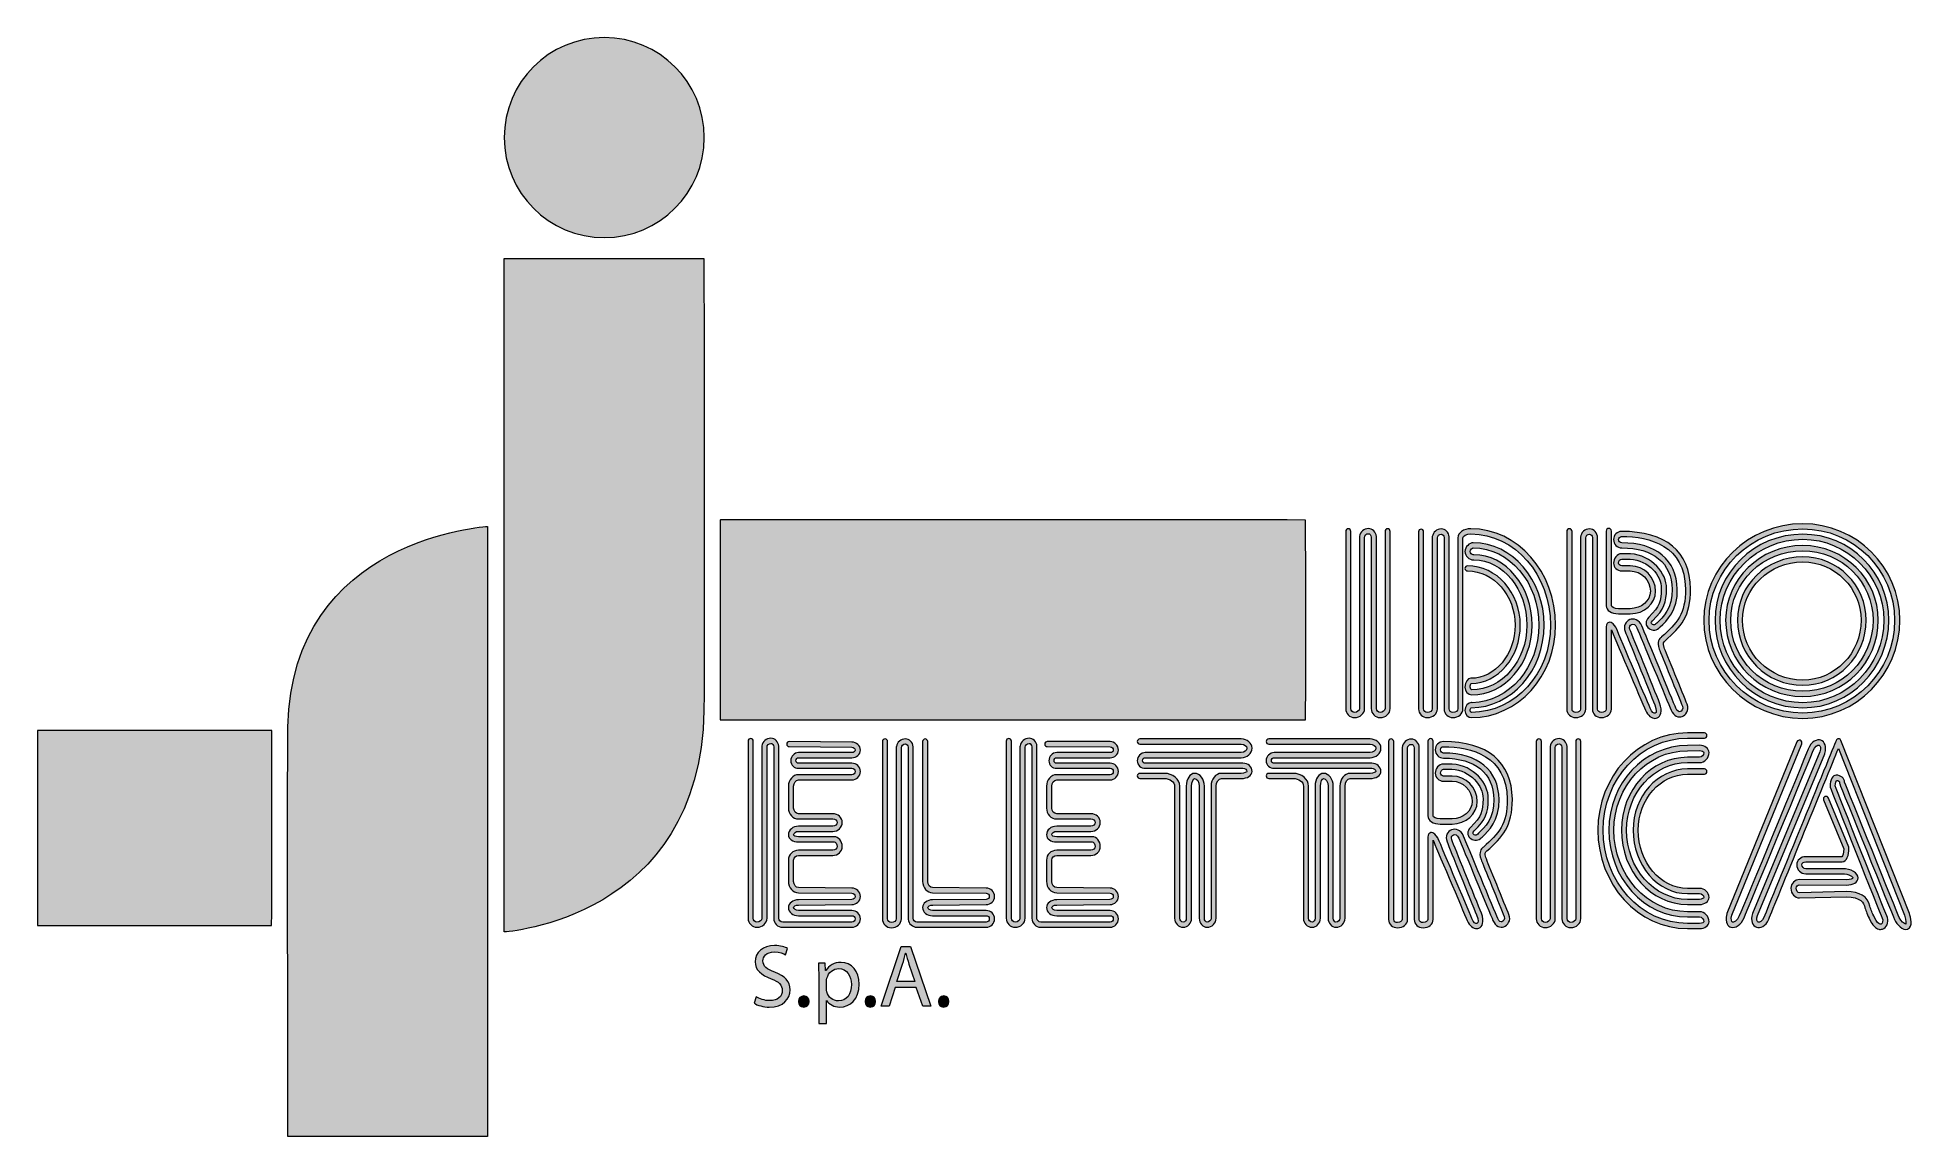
# Model space of a CAD drawing. Header units: inches. Extents: x 35 to 175, y -89 to -7.
import ezdxf

# ---------------------------------------------------------------- set-up
doc = ezdxf.new("R2010")
doc.units = ezdxf.units.IN
doc.header["$MEASUREMENT"] = 0
doc.layers.add('Livello 2', color=7, linetype='Continuous')

msp = doc.modelspace()

# ---------------------------------------------------------------- hatches: boundary and pattern name
at = {"layer": 'Livello 2', "true_color": 0xe30513}
h = msp.add_hatch(color=12, dxfattribs=at)
edge = h.paths.add_edge_path()
edge.add_spline(control_points=[(84.84, -14.81), (84.84, -18.94), (81.49, -22.28), (77.37, -22.28), (73.24, -22.28), (69.9, -18.94), (69.9, -14.81), (69.9, -10.68), (73.24, -7.34), (77.37, -7.34), (81.49, -7.34), (84.84, -10.68), (84.84, -14.81)], knot_values=[0, 0, 0, 0, 1, 1, 1, 2, 2, 2, 3, 3, 3, 4, 4, 4, 4], degree=3, periodic=1)
at = {"layer": 'Livello 2', "true_color": 0x1c1c1b}
h = msp.add_hatch(color=250, dxfattribs=at)
edge = h.paths.add_edge_path()
edge.add_spline(control_points=[(69.9, -74.13), (69.9, -74.13), (84.53, -73.23), (84.81, -57.6), (84.87, -54.69), (84.81, -23.83), (84.81, -23.83), (84.81, -23.83), (69.9, -23.83), (69.9, -23.83), (69.9, -23.83), (69.9, -74.13), (69.9, -74.13)], knot_values=[0, 0, 0, 0, 1, 1, 1, 2, 2, 2, 3, 3, 3, 4, 4, 4, 4], degree=3, periodic=1)
h = msp.add_hatch(color=250, dxfattribs=at)
edge = h.paths.add_edge_path()
edge.add_spline(control_points=[(86.04, -43.36), (100.59, -43.37), (115.19, -43.34), (129.72, -43.37), (129.78, -48.28), (129.75, -53.36), (129.74, -58.3), (115.16, -58.3), (100.59, -58.3), (86.02, -58.3), (86.02, -53.33), (86.02, -48.36), (86.02, -43.4), (86.02, -43.38), (86.02, -43.36), (86.04, -43.36)], knot_values=[0, 0, 0, 0, 1, 1, 1, 2, 2, 2, 3, 3, 3, 4, 4, 4, 5, 5, 5, 5], degree=3, periodic=1)
h = msp.add_hatch(color=250, dxfattribs=at)
edge = h.paths.add_edge_path()
edge.add_spline(control_points=[(68.66, -43.85), (68.66, -43.85), (54.03, -44.66), (53.75, -58.81), (53.69, -61.45), (53.75, -89.4), (53.75, -89.4), (53.75, -89.4), (68.66, -89.4), (68.66, -89.4), (68.66, -89.4), (68.66, -43.85), (68.66, -43.85)], knot_values=[0, 0, 0, 0, 1, 1, 1, 2, 2, 2, 3, 3, 3, 4, 4, 4, 4], degree=3, periodic=1)
h = msp.add_hatch(color=250, dxfattribs=at)
h.dxf.hatch_style = 2
edge = h.paths.add_edge_path()
edge.add_spline(control_points=[(135.3, -58.12), (134.94, -58.12), (134.64, -57.82), (134.64, -57.45), (134.64, -57.45), (134.64, -44.64), (134.64, -44.64), (134.63, -44.5), (134.53, -44.39), (134.43, -44.39), (134.27, -44.39), (134.14, -44.52), (134.14, -44.68), (134.14, -44.68), (134.14, -57.45), (134.14, -57.45), (134.14, -57.82), (133.81, -58.12), (133.39, -58.12), (133.03, -58.12), (132.73, -57.82), (132.73, -57.45), (132.73, -57.45), (132.73, -44.22), (132.73, -44.22), (132.73, -44.11), (132.81, -44.02), (132.92, -44.02), (133.03, -44.02), (133.11, -44.11), (133.11, -44.22), (133.11, -44.22), (133.11, -57.45), (133.11, -57.45), (133.11, -57.61), (133.24, -57.73), (133.39, -57.73), (133.59, -57.73), (133.76, -57.61), (133.76, -57.45), (133.76, -57.45), (133.76, -44.63), (133.76, -44.63), (133.76, -44.62), (133.76, -44.6), (133.76, -44.58), (133.81, -44.26), (134.09, -44.01), (134.43, -44.01), (134.73, -44.01), (134.99, -44.27), (135.02, -44.6), (135.02, -44.61), (135.03, -44.61), (135.03, -44.62), (135.03, -44.62), (135.03, -44.62), (135.03, -44.62), (135.03, -44.64), (135.03, -44.66), (135.03, -44.68), (135.03, -44.69), (135.03, -44.7), (135.03, -44.7), (135.03, -44.7), (135.03, -57.45), (135.03, -57.45), (135.03, -57.61), (135.15, -57.73), (135.3, -57.73), (135.5, -57.73), (135.67, -57.61), (135.67, -57.45), (135.67, -57.45), (135.67, -44.22), (135.67, -44.22), (135.67, -44.11), (135.75, -44.02), (135.86, -44.02), (135.97, -44.02), (136.05, -44.11), (136.05, -44.22), (136.05, -44.22), (136.05, -57.45), (136.05, -57.45), (136.05, -57.82), (135.72, -58.12), (135.3, -58.12)], knot_values=[0, 0, 0, 0, 1, 1, 1, 2, 2, 2, 3, 3, 3, 4, 4, 4, 5, 5, 5, 6, 6, 6, 7, 7, 7, 8, 8, 8, 9, 9, 9, 10, 10, 10, 11, 11, 11, 12, 12, 12, 13, 13, 13, 14, 14, 14, 15, 15, 15, 16, 16, 16, 17, 17, 17, 18, 18, 18, 19, 19, 19, 20, 20, 20, 21, 21, 21, 22, 22, 22, 23, 23, 23, 24, 24, 24, 25, 25, 25, 26, 26, 26, 27, 27, 27, 28, 28, 28, 29, 29, 29, 29], degree=3, periodic=1)
h = msp.add_hatch(color=250, dxfattribs=at)
h.dxf.hatch_style = 2
edge = h.paths.add_edge_path()
edge.add_spline(control_points=[(140.74, -58.12), (140.38, -58.12), (140.08, -57.83), (140.08, -57.48), (140.08, -57.48), (140.08, -44.67), (140.08, -44.67), (140.07, -44.53), (139.97, -44.42), (139.87, -44.42), (139.71, -44.42), (139.58, -44.55), (139.58, -44.7), (139.58, -44.7), (139.58, -57.48), (139.58, -57.48), (139.58, -57.83), (139.24, -58.12), (138.83, -58.12), (138.46, -58.12), (138.17, -57.83), (138.17, -57.48), (138.17, -57.48), (138.17, -44.24), (138.17, -44.24), (138.17, -44.14), (138.25, -44.05), (138.36, -44.05), (138.47, -44.05), (138.55, -44.14), (138.55, -44.24), (138.55, -44.24), (138.55, -57.48), (138.55, -57.48), (138.55, -57.62), (138.68, -57.73), (138.83, -57.73), (139.03, -57.73), (139.2, -57.62), (139.2, -57.48), (139.2, -57.48), (139.2, -44.66), (139.2, -44.66), (139.2, -44.64), (139.2, -44.62), (139.2, -44.61), (139.25, -44.28), (139.53, -44.03), (139.87, -44.03), (140.17, -44.03), (140.43, -44.29), (140.46, -44.62), (140.46, -44.63), (140.46, -44.64), (140.46, -44.65), (140.46, -44.65), (140.46, -44.65), (140.46, -44.65), (140.47, -44.67), (140.47, -44.69), (140.47, -44.7), (140.47, -44.71), (140.47, -44.72), (140.46, -44.73), (140.46, -44.73), (140.46, -57.47), (140.46, -57.47), (140.46, -57.62), (140.59, -57.73), (140.74, -57.73), (140.94, -57.73), (141.11, -57.62), (141.11, -57.48), (141.11, -57.48), (141.11, -44.7), (141.11, -44.7), (141.11, -44.32), (141.53, -44.02), (142.08, -44.02), (145.57, -44.02), (148.41, -47.25), (148.41, -51.22), (148.41, -55.02), (145.6, -58.12), (142.13, -58.12), (141.86, -58.12), (141.64, -57.89), (141.64, -57.6), (141.64, -57.26), (141.86, -57), (142.13, -57), (142.15, -57), (142.17, -57), (142.18, -57.01), (144.94, -56.94), (147.16, -54.37), (147.16, -51.22), (147.16, -48.04), (144.96, -45.45), (142.25, -45.45), (142.2, -45.45), (142.03, -45.57), (142.03, -45.71), (142.03, -45.85), (142.18, -45.96), (142.24, -45.97), (142.24, -45.97), (142.27, -45.96), (142.27, -45.96), (142.28, -45.96), (142.29, -45.96), (142.3, -45.96), (144.69, -45.96), (146.65, -48.32), (146.65, -51.22), (146.65, -54.09), (144.62, -56.43), (142.13, -56.43), (141.86, -56.43), (141.64, -56.17), (141.64, -55.85), (141.64, -55.47), (141.83, -55.19), (142.08, -55.19), (143.9, -55.19), (145.38, -53.41), (145.38, -51.22), (145.38, -48.99), (143.79, -47.17), (141.83, -47.17), (141.73, -47.17), (141.64, -47.09), (141.64, -46.98), (141.64, -46.87), (141.73, -46.79), (141.83, -46.79), (144, -46.79), (145.77, -48.78), (145.77, -51.22), (145.77, -53.61), (144.12, -55.56), (142.1, -55.57), (142.07, -55.6), (142.03, -55.7), (142.03, -55.85), (142.03, -55.97), (142.09, -56.05), (142.13, -56.05), (144.41, -56.05), (146.26, -53.88), (146.26, -51.22), (146.26, -48.54), (144.49, -46.36), (142.31, -46.35), (142.31, -46.35), (142.27, -46.35), (142.27, -46.35), (142.27, -46.35), (142.26, -46.35), (142.25, -46.35), (141.98, -46.35), (141.64, -46.06), (141.64, -45.71), (141.64, -45.37), (141.98, -45.07), (142.25, -45.07), (145.17, -45.07), (147.55, -47.83), (147.55, -51.22), (147.55, -54.61), (145.11, -57.37), (142.11, -57.39), (142.07, -57.41), (142.03, -57.49), (142.03, -57.6), (142.03, -57.67), (142.08, -57.73), (142.13, -57.73), (145.38, -57.73), (148.03, -54.81), (148.03, -51.22), (148.03, -47.46), (145.36, -44.41), (142.08, -44.41), (141.74, -44.41), (141.49, -44.57), (141.49, -44.7), (141.49, -44.7), (141.49, -57.47), (141.49, -57.47), (141.49, -57.83), (141.16, -58.12), (140.74, -58.12)], knot_values=[0, 0, 0, 0, 1, 1, 1, 2, 2, 2, 3, 3, 3, 4, 4, 4, 5, 5, 5, 6, 6, 6, 7, 7, 7, 8, 8, 8, 9, 9, 9, 10, 10, 10, 11, 11, 11, 12, 12, 12, 13, 13, 13, 14, 14, 14, 15, 15, 15, 16, 16, 16, 17, 17, 17, 18, 18, 18, 19, 19, 19, 20, 20, 20, 21, 21, 21, 22, 22, 22, 23, 23, 23, 24, 24, 24, 25, 25, 25, 26, 26, 26, 27, 27, 27, 28, 28, 28, 29, 29, 29, 30, 30, 30, 31, 31, 31, 32, 32, 32, 33, 33, 33, 34, 34, 34, 35, 35, 35, 36, 36, 36, 37, 37, 37, 38, 38, 38, 39, 39, 39, 40, 40, 40, 41, 41, 41, 42, 42, 42, 43, 43, 43, 44, 44, 44, 45, 45, 45, 46, 46, 46, 47, 47, 47, 48, 48, 48, 49, 49, 49, 50, 50, 50, 51, 51, 51, 52, 52, 52, 53, 53, 53, 54, 54, 54, 55, 55, 55, 56, 56, 56, 57, 57, 57, 58, 58, 58, 59, 59, 59, 60, 60, 60, 61, 61, 61, 62, 62, 62, 63, 63, 63, 64, 64, 64, 64], degree=3, periodic=1)
h = msp.add_hatch(color=250, dxfattribs=at)
h.dxf.hatch_style = 2
edge = h.paths.add_edge_path()
edge.add_spline(control_points=[(155.82, -58.18), (155.58, -58.18), (155.3, -57.99), (155.12, -57.58), (154.79, -56.82), (152.71, -51.91), (152.57, -51.57), (152.57, -51.57), (152.57, -51.57), (152.57, -51.57), (152.57, -51.8), (152.57, -51.91), (152.57, -51.91), (152.57, -51.91), (152.57, -57.5), (152.57, -57.5), (152.57, -57.85), (152.24, -58.12), (151.82, -58.12), (151.45, -58.12), (151.15, -57.84), (151.15, -57.5), (151.15, -57.5), (151.15, -44.68), (151.15, -44.68), (151.15, -44.68), (151.16, -44.67), (151.16, -44.67), (151.14, -44.53), (151.05, -44.42), (150.94, -44.42), (150.79, -44.42), (150.66, -44.55), (150.66, -44.7), (150.66, -44.7), (150.66, -57.5), (150.66, -57.5), (150.66, -57.84), (150.32, -58.12), (149.91, -58.12), (149.54, -58.12), (149.24, -57.84), (149.24, -57.5), (149.24, -57.5), (149.24, -44.22), (149.24, -44.22), (149.24, -44.11), (149.33, -44.02), (149.44, -44.02), (149.54, -44.02), (149.63, -44.11), (149.63, -44.22), (149.63, -44.22), (149.63, -57.5), (149.63, -57.5), (149.63, -57.63), (149.75, -57.73), (149.91, -57.73), (150.12, -57.73), (150.27, -57.61), (150.27, -57.5), (150.27, -57.5), (150.27, -44.69), (150.27, -44.69), (150.27, -44.68), (150.27, -44.67), (150.27, -44.66), (150.29, -44.31), (150.59, -44.03), (150.94, -44.03), (151.27, -44.03), (151.54, -44.33), (151.54, -44.7), (151.54, -44.71), (151.54, -44.72), (151.54, -44.73), (151.54, -44.73), (151.54, -57.5), (151.54, -57.5), (151.54, -57.63), (151.67, -57.73), (151.82, -57.73), (152.03, -57.73), (152.18, -57.61), (152.18, -57.5), (152.18, -57.5), (152.18, -51.91), (152.18, -51.91), (152.18, -51.91), (152.18, -51.91), (152.18, -51.91), (152.18, -51.91), (152.18, -51.75), (152.18, -51.34), (152.19, -51.12), (152.29, -51.04), (152.38, -51.01), (152.44, -51), (152.61, -50.94), (152.9, -51.37), (152.91, -51.38), (152.91, -51.4), (152.92, -51.41), (152.94, -51.46), (155.13, -56.64), (155.47, -57.42), (155.61, -57.74), (155.73, -57.84), (155.84, -57.79), (155.95, -57.75), (155.97, -57.59), (155.81, -57.17), (155.6, -56.65), (155.09, -55.37), (154.59, -54.14), (154.14, -53.03), (153.72, -51.99), (153.6, -51.69), (153.44, -51.27), (153.65, -50.93), (153.94, -50.81), (154.24, -50.69), (154.65, -50.81), (154.84, -51.27), (155.13, -51.97), (157.13, -56.79), (157.39, -57.43), (157.48, -57.65), (157.64, -57.71), (157.71, -57.68), (157.79, -57.65), (157.96, -57.5), (157.87, -57.27), (157.73, -56.91), (157.34, -55.95), (156.96, -55.03), (156.58, -54.08), (156.21, -53.19), (156.15, -53.02), (155.93, -52.45), (156.19, -52.2), (156.28, -52.13), (156.28, -52.13), (156.32, -52.1), (156.32, -52.1), (157.47, -51.07), (158.11, -50.4), (158.11, -48.51), (158.03, -45.28), (155.47, -44.6), (153.33, -44.6), (153.21, -44.6), (153.11, -44.7), (153.11, -44.83), (153.11, -44.96), (153.22, -45.07), (153.34, -45.07), (155.91, -45.07), (157.46, -46.36), (157.49, -48.53), (157.55, -50.1), (156.69, -50.91), (156.22, -51.34), (156.18, -51.38), (156.14, -51.42), (156.11, -51.45), (155.88, -51.67), (155.5, -51.6), (155.3, -51.4), (155.14, -51.23), (155.06, -50.93), (155.37, -50.62), (156.19, -49.8), (156.29, -49.46), (156.3, -48.48), (156.32, -47.52), (155.37, -46.39), (153.97, -46.28), (153.97, -46.28), (153.34, -46.28), (153.34, -46.28), (153.24, -46.28), (153.11, -46.43), (153.11, -46.58), (153.11, -46.69), (153.22, -46.79), (153.34, -46.79), (153.34, -46.79), (153.98, -46.79), (153.98, -46.79), (155.02, -46.79), (155.87, -47.64), (155.87, -48.69), (155.87, -49.62), (155.02, -50.37), (153.98, -50.37), (153.98, -50.37), (153.1, -50.37), (153.1, -50.37), (152.58, -50.37), (152.18, -50.12), (152.18, -49.77), (152.18, -49.77), (152.18, -44.19), (152.18, -44.19), (152.18, -44.08), (152.27, -44), (152.38, -44), (152.48, -44), (152.57, -44.08), (152.57, -44.19), (152.57, -44.19), (152.57, -49.77), (152.57, -49.77), (152.57, -49.85), (152.78, -49.99), (153.1, -49.99), (153.1, -49.99), (153.98, -49.99), (153.98, -49.99), (154.81, -49.99), (155.48, -49.4), (155.48, -48.69), (155.48, -47.85), (154.81, -47.17), (153.98, -47.17), (153.98, -47.17), (153.34, -47.17), (153.34, -47.17), (153.01, -47.17), (152.73, -46.91), (152.73, -46.58), (152.73, -46.25), (152.99, -45.89), (153.34, -45.89), (153.34, -45.89), (153.98, -45.89), (153.98, -45.89), (153.99, -45.89), (153.99, -45.89), (154, -45.89), (155.61, -46.01), (156.71, -47.36), (156.69, -48.48), (156.67, -49.56), (156.53, -50), (155.64, -50.89), (155.49, -51.04), (155.55, -51.1), (155.58, -51.13), (155.65, -51.2), (155.79, -51.22), (155.84, -51.17), (155.87, -51.14), (155.92, -51.1), (155.96, -51.06), (156.41, -50.64), (157.16, -49.94), (157.1, -48.54), (157.08, -46.58), (155.71, -45.45), (153.34, -45.45), (153.01, -45.45), (152.73, -45.17), (152.73, -44.83), (152.73, -44.49), (153, -44.22), (153.33, -44.22), (156.64, -44.22), (158.43, -45.7), (158.49, -48.51), (158.49, -50.57), (157.76, -51.33), (156.58, -52.38), (156.58, -52.38), (156.53, -52.43), (156.53, -52.43), (156.51, -52.44), (156.38, -52.55), (156.51, -52.89), (156.57, -53.05), (156.93, -53.94), (157.32, -54.88), (157.69, -55.81), (158.08, -56.77), (158.23, -57.13), (158.42, -57.61), (158.11, -57.94), (157.86, -58.04), (157.6, -58.14), (157.22, -58.02), (157.03, -57.57), (156.77, -56.94), (154.77, -52.12), (154.48, -51.42), (154.38, -51.17), (154.21, -51.12), (154.08, -51.17), (153.97, -51.21), (153.88, -51.34), (153.96, -51.55), (154.08, -51.85), (154.5, -52.89), (154.95, -53.99), (155.44, -55.23), (155.96, -56.5), (156.17, -57.03), (156.43, -57.69), (156.23, -58.05), (155.99, -58.15), (155.94, -58.17), (155.88, -58.18), (155.82, -58.18)], knot_values=[0, 0, 0, 0, 1, 1, 1, 2, 2, 2, 3, 3, 3, 4, 4, 4, 5, 5, 5, 6, 6, 6, 7, 7, 7, 8, 8, 8, 9, 9, 9, 10, 10, 10, 11, 11, 11, 12, 12, 12, 13, 13, 13, 14, 14, 14, 15, 15, 15, 16, 16, 16, 17, 17, 17, 18, 18, 18, 19, 19, 19, 20, 20, 20, 21, 21, 21, 22, 22, 22, 23, 23, 23, 24, 24, 24, 25, 25, 25, 26, 26, 26, 27, 27, 27, 28, 28, 28, 29, 29, 29, 30, 30, 30, 31, 31, 31, 32, 32, 32, 33, 33, 33, 34, 34, 34, 35, 35, 35, 36, 36, 36, 37, 37, 37, 38, 38, 38, 39, 39, 39, 40, 40, 40, 41, 41, 41, 42, 42, 42, 43, 43, 43, 44, 44, 44, 45, 45, 45, 46, 46, 46, 47, 47, 47, 48, 48, 48, 49, 49, 49, 50, 50, 50, 51, 51, 51, 52, 52, 52, 53, 53, 53, 54, 54, 54, 55, 55, 55, 56, 56, 56, 57, 57, 57, 58, 58, 58, 59, 59, 59, 60, 60, 60, 61, 61, 61, 62, 62, 62, 63, 63, 63, 64, 64, 64, 65, 65, 65, 66, 66, 66, 67, 67, 67, 68, 68, 68, 69, 69, 69, 70, 70, 70, 71, 71, 71, 72, 72, 72, 73, 73, 73, 74, 74, 74, 75, 75, 75, 76, 76, 76, 77, 77, 77, 78, 78, 78, 79, 79, 79, 80, 80, 80, 81, 81, 81, 82, 82, 82, 83, 83, 83, 84, 84, 84, 85, 85, 85, 86, 86, 86, 87, 87, 87, 88, 88, 88, 89, 89, 89, 90, 90, 90, 91, 91, 91, 92, 92, 92, 93, 93, 93, 94, 94, 94, 95, 95, 95, 96, 96, 96, 97, 97, 97, 98, 98, 98, 99, 99, 99, 100, 100, 100, 101, 101, 101, 102, 102, 102, 103, 103, 103, 104, 104, 104, 104], degree=3, periodic=1)
h = msp.add_hatch(color=250, dxfattribs=at)
h.dxf.hatch_style = 2
edge = h.paths.add_edge_path()
edge.add_spline(control_points=[(166.86, -58.18), (162.79, -58.18), (159.47, -54.89), (159.47, -50.85), (159.47, -46.88), (162.79, -43.65), (166.86, -43.65), (170.86, -43.65), (174.11, -46.88), (174.11, -50.85), (174.11, -54.89), (170.86, -58.18), (166.86, -58.18)], knot_values=[0, 0, 0, 0, 1, 1, 1, 2, 2, 2, 3, 3, 3, 4, 4, 4, 4], degree=3, periodic=1)
edge = h.paths.add_edge_path()
edge.add_spline(control_points=[(166.86, -44.03), (163, -44.03), (159.86, -47.09), (159.86, -50.85), (159.86, -54.68), (163, -57.79), (166.86, -57.79), (170.64, -57.79), (173.72, -54.68), (173.72, -50.85), (173.72, -47.09), (170.64, -44.03), (166.86, -44.03)], knot_values=[0, 0, 0, 0, 1, 1, 1, 2, 2, 2, 3, 3, 3, 4, 4, 4, 4], degree=3, periodic=1)
h = msp.add_hatch(color=250, dxfattribs=at)
h.dxf.hatch_style = 2
edge = h.paths.add_edge_path()
edge.add_spline(control_points=[(166.86, -57.39), (163.25, -57.39), (160.31, -54.46), (160.31, -50.85), (160.31, -47.31), (163.25, -44.43), (166.86, -44.43), (170.41, -44.43), (173.29, -47.31), (173.29, -50.85), (173.29, -54.46), (170.41, -57.39), (166.86, -57.39)], knot_values=[0, 0, 0, 0, 1, 1, 1, 2, 2, 2, 3, 3, 3, 4, 4, 4, 4], degree=3, periodic=1)
edge = h.paths.add_edge_path()
edge.add_spline(control_points=[(166.86, -44.81), (163.46, -44.81), (160.69, -47.52), (160.69, -50.85), (160.69, -54.24), (163.46, -57.01), (166.86, -57.01), (170.19, -57.01), (172.91, -54.24), (172.91, -50.85), (172.91, -47.52), (170.19, -44.81), (166.86, -44.81)], knot_values=[0, 0, 0, 0, 1, 1, 1, 2, 2, 2, 3, 3, 3, 4, 4, 4, 4], degree=3, periodic=1)
h = msp.add_hatch(color=250, dxfattribs=at)
h.dxf.hatch_style = 2
edge = h.paths.add_edge_path()
edge.add_spline(control_points=[(166.86, -56.55), (163.68, -56.55), (161.1, -53.99), (161.1, -50.85), (161.1, -47.78), (163.68, -45.28), (166.86, -45.28), (169.97, -45.28), (172.5, -47.78), (172.5, -50.85), (172.5, -53.99), (169.97, -56.55), (166.86, -56.55)], knot_values=[0, 0, 0, 0, 1, 1, 1, 2, 2, 2, 3, 3, 3, 4, 4, 4, 4], degree=3, periodic=1)
edge = h.paths.add_edge_path()
edge.add_spline(control_points=[(166.86, -45.66), (163.9, -45.66), (161.48, -47.99), (161.48, -50.85), (161.48, -53.78), (163.9, -56.16), (166.86, -56.16), (169.76, -56.16), (172.11, -53.78), (172.11, -50.85), (172.11, -47.99), (169.76, -45.66), (166.86, -45.66)], knot_values=[0, 0, 0, 0, 1, 1, 1, 2, 2, 2, 3, 3, 3, 4, 4, 4, 4], degree=3, periodic=1)
h = msp.add_hatch(color=250, dxfattribs=at)
h.dxf.hatch_style = 2
edge = h.paths.add_edge_path()
edge.add_spline(control_points=[(166.86, -55.71), (164.17, -55.71), (161.98, -53.53), (161.98, -50.85), (161.98, -48.24), (164.17, -46.11), (166.86, -46.11), (169.47, -46.11), (171.6, -48.24), (171.6, -50.85), (171.6, -53.53), (169.47, -55.71), (166.86, -55.71)], knot_values=[0, 0, 0, 0, 1, 1, 1, 2, 2, 2, 3, 3, 3, 4, 4, 4, 4], degree=3, periodic=1)
edge = h.paths.add_edge_path()
edge.add_spline(control_points=[(166.86, -46.5), (164.38, -46.5), (162.36, -48.45), (162.36, -50.85), (162.36, -53.32), (164.38, -55.33), (166.86, -55.33), (169.26, -55.33), (171.21, -53.32), (171.21, -50.85), (171.21, -48.45), (169.26, -46.5), (166.86, -46.5)], knot_values=[0, 0, 0, 0, 1, 1, 1, 2, 2, 2, 3, 3, 3, 4, 4, 4, 4], degree=3, periodic=1)
h = msp.add_hatch(color=250, dxfattribs=at)
edge = h.paths.add_edge_path()
edge.add_spline(control_points=[(35.05, -59.08), (40.88, -59.08), (46.71, -59.08), (52.54, -59.08), (52.53, -63.93), (52.56, -68.82), (52.53, -73.65), (46.7, -73.65), (40.87, -73.65), (35.05, -73.65), (35.05, -68.8), (35.05, -63.94), (35.05, -59.08)], knot_values=[0, 0, 0, 0, 1, 1, 1, 2, 2, 2, 3, 3, 3, 4, 4, 4, 4], degree=3, periodic=1)
h = msp.add_hatch(color=250, dxfattribs=at)
h.dxf.hatch_style = 2
edge = h.paths.add_edge_path()
edge.add_spline(control_points=[(95.86, -73.78), (95.86, -73.78), (90.69, -73.78), (90.69, -73.78), (90.32, -73.78), (90.02, -73.48), (90.02, -73.11), (90.02, -73.11), (90.02, -60.3), (90.02, -60.3), (90.01, -60.16), (89.92, -60.05), (89.81, -60.05), (89.65, -60.05), (89.52, -60.18), (89.52, -60.34), (89.52, -60.34), (89.52, -73.11), (89.52, -73.11), (89.52, -73.48), (89.19, -73.78), (88.77, -73.78), (88.41, -73.78), (88.11, -73.48), (88.11, -73.11), (88.11, -73.11), (88.11, -59.88), (88.11, -59.88), (88.11, -59.77), (88.2, -59.69), (88.3, -59.69), (88.41, -59.69), (88.49, -59.77), (88.49, -59.88), (88.49, -59.88), (88.49, -73.11), (88.49, -73.11), (88.49, -73.27), (88.62, -73.39), (88.77, -73.39), (88.97, -73.39), (89.14, -73.27), (89.14, -73.11), (89.14, -73.11), (89.14, -60.29), (89.14, -60.29), (89.14, -60.28), (89.14, -60.26), (89.14, -60.24), (89.19, -59.92), (89.47, -59.67), (89.81, -59.67), (90.12, -59.67), (90.37, -59.93), (90.4, -60.26), (90.41, -60.27), (90.41, -60.27), (90.41, -60.28), (90.41, -60.28), (90.41, -60.29), (90.41, -60.29), (90.41, -60.3), (90.41, -60.32), (90.41, -60.34), (90.41, -60.35), (90.41, -60.36), (90.41, -60.37), (90.41, -60.37), (90.41, -73.11), (90.41, -73.11), (90.41, -73.27), (90.53, -73.39), (90.69, -73.39), (90.69, -73.39), (95.86, -73.39), (95.86, -73.39), (95.99, -73.39), (96.1, -73.28), (96.1, -73.15), (96.1, -73.02), (95.99, -72.92), (95.86, -72.92), (95.86, -72.92), (91.87, -72.92), (91.87, -72.92), (91.45, -72.92), (91.12, -72.65), (91.12, -72.31), (91.12, -71.99), (91.45, -71.73), (91.87, -71.73), (91.87, -71.73), (95.86, -71.7), (95.86, -71.7), (95.99, -71.7), (96.1, -71.61), (96.1, -71.49), (96.1, -71.35), (95.99, -71.23), (95.86, -71.23), (95.86, -71.23), (91.87, -71.2), (91.87, -71.2), (91.46, -71.2), (91.12, -70.82), (91.12, -70.35), (91.12, -70.35), (91.12, -68.76), (91.12, -68.76), (91.12, -68.36), (91.46, -68.03), (91.87, -68.03), (91.87, -68.03), (94.43, -68.03), (94.43, -68.03), (94.61, -68.03), (94.75, -67.9), (94.75, -67.75), (94.75, -67.56), (94.65, -67.41), (94.53, -67.41), (94.53, -67.41), (91.87, -67.41), (91.87, -67.41), (91.44, -67.41), (91.12, -67.18), (91.12, -66.88), (91.12, -66.52), (91.46, -66.23), (91.87, -66.23), (91.87, -66.23), (94.43, -66.23), (94.43, -66.23), (94.61, -66.23), (94.75, -66.1), (94.75, -65.95), (94.75, -65.8), (94.61, -65.69), (94.43, -65.69), (94.43, -65.69), (91.87, -65.69), (91.87, -65.69), (91.46, -65.69), (91.12, -65.33), (91.12, -64.88), (91.12, -64.88), (91.12, -63.25), (91.12, -63.25), (91.12, -62.78), (91.46, -62.39), (91.87, -62.39), (91.87, -62.39), (95.86, -62.39), (95.86, -62.39), (95.99, -62.39), (96.1, -62.29), (96.1, -62.15), (96.1, -62.02), (95.99, -61.91), (95.86, -61.91), (95.86, -61.91), (91.87, -61.91), (91.87, -61.91), (91.56, -61.91), (91.3, -61.66), (91.3, -61.35), (91.3, -61.01), (91.56, -60.74), (91.87, -60.74), (91.87, -60.74), (95.86, -60.74), (95.86, -60.74), (95.99, -60.74), (96.1, -60.65), (96.1, -60.55), (96.1, -60.43), (95.99, -60.33), (95.86, -60.33), (95.86, -60.33), (91.18, -60.29), (91.18, -60.29), (91.07, -60.29), (90.98, -60.21), (90.99, -60.1), (90.99, -59.99), (91.07, -59.91), (91.18, -59.91), (91.18, -59.91), (91.18, -59.91), (91.18, -59.91), (91.18, -59.91), (95.86, -59.95), (95.86, -59.95), (96.21, -59.95), (96.49, -60.21), (96.49, -60.55), (96.49, -60.86), (96.21, -61.12), (95.86, -61.12), (95.86, -61.12), (91.87, -61.12), (91.87, -61.12), (91.77, -61.12), (91.68, -61.22), (91.68, -61.35), (91.68, -61.45), (91.77, -61.53), (91.87, -61.53), (91.87, -61.53), (95.86, -61.53), (95.86, -61.53), (96.21, -61.53), (96.49, -61.81), (96.49, -62.15), (96.49, -62.5), (96.21, -62.78), (95.86, -62.78), (95.86, -62.78), (91.87, -62.78), (91.87, -62.78), (91.67, -62.78), (91.51, -62.99), (91.51, -63.25), (91.51, -63.25), (91.51, -64.88), (91.51, -64.88), (91.51, -65.12), (91.67, -65.3), (91.87, -65.3), (91.87, -65.3), (94.43, -65.3), (94.43, -65.3), (94.82, -65.3), (95.14, -65.59), (95.14, -65.95), (95.14, -66.32), (94.82, -66.62), (94.43, -66.62), (94.43, -66.62), (91.87, -66.62), (91.87, -66.62), (91.67, -66.62), (91.51, -66.74), (91.51, -66.88), (91.51, -66.92), (91.63, -67.02), (91.87, -67.02), (91.87, -67.02), (94.53, -67.02), (94.53, -67.02), (94.86, -67.02), (95.14, -67.35), (95.14, -67.75), (95.14, -68.12), (94.82, -68.42), (94.43, -68.42), (94.43, -68.42), (91.87, -68.42), (91.87, -68.42), (91.67, -68.42), (91.51, -68.57), (91.51, -68.76), (91.51, -68.76), (91.51, -70.35), (91.51, -70.35), (91.51, -70.61), (91.67, -70.81), (91.87, -70.81), (91.87, -70.81), (95.86, -70.85), (95.86, -70.85), (96.21, -70.85), (96.49, -71.14), (96.49, -71.49), (96.49, -71.82), (96.21, -72.08), (95.86, -72.08), (95.86, -72.08), (91.88, -72.12), (91.88, -72.12), (91.65, -72.12), (91.51, -72.23), (91.51, -72.31), (91.51, -72.42), (91.66, -72.53), (91.87, -72.53), (91.87, -72.53), (95.86, -72.53), (95.86, -72.53), (96.21, -72.53), (96.49, -72.81), (96.49, -73.15), (96.49, -73.5), (96.21, -73.78), (95.86, -73.78)], knot_values=[0, 0, 0, 0, 1, 1, 1, 2, 2, 2, 3, 3, 3, 4, 4, 4, 5, 5, 5, 6, 6, 6, 7, 7, 7, 8, 8, 8, 9, 9, 9, 10, 10, 10, 11, 11, 11, 12, 12, 12, 13, 13, 13, 14, 14, 14, 15, 15, 15, 16, 16, 16, 17, 17, 17, 18, 18, 18, 19, 19, 19, 20, 20, 20, 21, 21, 21, 22, 22, 22, 23, 23, 23, 24, 24, 24, 25, 25, 25, 26, 26, 26, 27, 27, 27, 28, 28, 28, 29, 29, 29, 30, 30, 30, 31, 31, 31, 32, 32, 32, 33, 33, 33, 34, 34, 34, 35, 35, 35, 36, 36, 36, 37, 37, 37, 38, 38, 38, 39, 39, 39, 40, 40, 40, 41, 41, 41, 42, 42, 42, 43, 43, 43, 44, 44, 44, 45, 45, 45, 46, 46, 46, 47, 47, 47, 48, 48, 48, 49, 49, 49, 50, 50, 50, 51, 51, 51, 52, 52, 52, 53, 53, 53, 54, 54, 54, 55, 55, 55, 56, 56, 56, 57, 57, 57, 58, 58, 58, 59, 59, 59, 60, 60, 60, 61, 61, 61, 62, 62, 62, 63, 63, 63, 64, 64, 64, 65, 65, 65, 66, 66, 66, 67, 67, 67, 68, 68, 68, 69, 69, 69, 70, 70, 70, 71, 71, 71, 72, 72, 72, 73, 73, 73, 74, 74, 74, 75, 75, 75, 76, 76, 76, 77, 77, 77, 78, 78, 78, 79, 79, 79, 80, 80, 80, 81, 81, 81, 82, 82, 82, 83, 83, 83, 84, 84, 84, 85, 85, 85, 86, 86, 86, 87, 87, 87, 88, 88, 88, 89, 89, 89, 90, 90, 90, 91, 91, 91, 92, 92, 92, 93, 93, 93, 94, 94, 94, 95, 95, 95, 96, 96, 96, 97, 97, 97, 98, 98, 98, 98], degree=3, periodic=1)
h = msp.add_hatch(color=250, dxfattribs=at)
h.dxf.hatch_style = 2
edge = h.paths.add_edge_path()
edge.add_spline(control_points=[(98.81, -73.82), (98.44, -73.82), (98.14, -73.52), (98.14, -73.15), (98.14, -73.15), (98.14, -59.92), (98.14, -59.92), (98.14, -59.81), (98.23, -59.72), (98.34, -59.72), (98.44, -59.72), (98.53, -59.81), (98.53, -59.92), (98.53, -59.92), (98.53, -73.15), (98.53, -73.15), (98.53, -73.3), (98.65, -73.43), (98.81, -73.43), (99.01, -73.43), (99.17, -73.3), (99.17, -73.15), (99.17, -73.15), (99.17, -60.33), (99.17, -60.33), (99.17, -60.31), (99.17, -60.3), (99.18, -60.28), (99.23, -59.96), (99.51, -59.71), (99.85, -59.71), (100.15, -59.71), (100.41, -59.97), (100.44, -60.3), (100.44, -60.31), (100.44, -60.31), (100.44, -60.32), (100.44, -60.32), (100.44, -60.32), (100.44, -60.32), (100.44, -60.34), (100.44, -60.36), (100.44, -60.38), (100.44, -60.39), (100.44, -60.4), (100.44, -60.4), (100.44, -60.4), (100.44, -73.11), (100.44, -73.11), (100.44, -73.26), (100.56, -73.39), (100.71, -73.39), (100.71, -73.39), (105.88, -73.39), (105.88, -73.39), (106.01, -73.39), (106.12, -73.28), (106.12, -73.15), (106.12, -73.02), (106.01, -72.92), (105.88, -72.92), (105.88, -72.92), (101.89, -72.92), (101.89, -72.92), (101.47, -72.92), (101.14, -72.65), (101.14, -72.31), (101.14, -71.98), (101.47, -71.73), (101.89, -71.73), (101.89, -71.73), (105.88, -71.7), (105.88, -71.7), (106.01, -71.7), (106.12, -71.6), (106.12, -71.49), (106.12, -71.35), (106.01, -71.23), (105.88, -71.23), (105.88, -71.23), (101.89, -71.2), (101.89, -71.2), (101.48, -71.2), (101.14, -70.82), (101.14, -70.35), (101.14, -70.35), (101.14, -59.92), (101.14, -59.92), (101.14, -59.81), (101.23, -59.72), (101.33, -59.72), (101.44, -59.72), (101.52, -59.81), (101.52, -59.92), (101.52, -59.92), (101.52, -70.35), (101.52, -70.35), (101.52, -70.61), (101.69, -70.81), (101.89, -70.81), (101.89, -70.81), (105.88, -70.85), (105.88, -70.85), (106.23, -70.85), (106.51, -71.14), (106.51, -71.49), (106.51, -71.82), (106.23, -72.08), (105.88, -72.08), (105.88, -72.08), (101.9, -72.12), (101.9, -72.12), (101.67, -72.12), (101.52, -72.23), (101.52, -72.31), (101.52, -72.42), (101.68, -72.53), (101.89, -72.53), (101.89, -72.53), (105.88, -72.53), (105.88, -72.53), (106.23, -72.53), (106.51, -72.81), (106.51, -73.15), (106.51, -73.5), (106.23, -73.78), (105.88, -73.78), (105.88, -73.78), (100.73, -73.78), (100.73, -73.78), (100.73, -73.78), (100.72, -73.78), (100.72, -73.78), (100.38, -73.78), (100.1, -73.52), (100.06, -73.19), (100.06, -73.18), (100.06, -73.16), (100.06, -73.15), (100.06, -73.15), (100.06, -60.34), (100.06, -60.34), (100.04, -60.2), (99.95, -60.09), (99.85, -60.09), (99.69, -60.09), (99.56, -60.22), (99.56, -60.38), (99.56, -60.38), (99.56, -73.15), (99.56, -73.15), (99.56, -73.52), (99.22, -73.82), (98.81, -73.82)], knot_values=[0, 0, 0, 0, 1, 1, 1, 2, 2, 2, 3, 3, 3, 4, 4, 4, 5, 5, 5, 6, 6, 6, 7, 7, 7, 8, 8, 8, 9, 9, 9, 10, 10, 10, 11, 11, 11, 12, 12, 12, 13, 13, 13, 14, 14, 14, 15, 15, 15, 16, 16, 16, 17, 17, 17, 18, 18, 18, 19, 19, 19, 20, 20, 20, 21, 21, 21, 22, 22, 22, 23, 23, 23, 24, 24, 24, 25, 25, 25, 26, 26, 26, 27, 27, 27, 28, 28, 28, 29, 29, 29, 30, 30, 30, 31, 31, 31, 32, 32, 32, 33, 33, 33, 34, 34, 34, 35, 35, 35, 36, 36, 36, 37, 37, 37, 38, 38, 38, 39, 39, 39, 40, 40, 40, 41, 41, 41, 42, 42, 42, 43, 43, 43, 44, 44, 44, 45, 45, 45, 46, 46, 46, 47, 47, 47, 48, 48, 48, 49, 49, 49, 50, 50, 50, 51, 51, 51, 51], degree=3, periodic=1)
h = msp.add_hatch(color=250, dxfattribs=at)
h.dxf.hatch_style = 2
edge = h.paths.add_edge_path()
edge.add_spline(control_points=[(115.14, -73.78), (115.14, -73.78), (109.96, -73.78), (109.96, -73.78), (109.59, -73.78), (109.3, -73.48), (109.3, -73.11), (109.3, -73.11), (109.3, -60.3), (109.3, -60.3), (109.28, -60.16), (109.19, -60.05), (109.09, -60.05), (108.93, -60.05), (108.8, -60.18), (108.8, -60.34), (108.8, -60.34), (108.8, -73.11), (108.8, -73.11), (108.8, -73.48), (108.46, -73.78), (108.05, -73.78), (107.68, -73.78), (107.38, -73.48), (107.38, -73.11), (107.38, -73.11), (107.38, -59.88), (107.38, -59.88), (107.38, -59.77), (107.47, -59.69), (107.58, -59.69), (107.68, -59.69), (107.77, -59.77), (107.77, -59.88), (107.77, -59.88), (107.77, -73.11), (107.77, -73.11), (107.77, -73.27), (107.89, -73.39), (108.05, -73.39), (108.25, -73.39), (108.41, -73.27), (108.41, -73.11), (108.41, -73.11), (108.41, -60.29), (108.41, -60.29), (108.41, -60.28), (108.42, -60.26), (108.42, -60.24), (108.47, -59.92), (108.75, -59.67), (109.09, -59.67), (109.39, -59.67), (109.65, -59.93), (109.68, -60.26), (109.68, -60.27), (109.68, -60.27), (109.68, -60.28), (109.68, -60.28), (109.68, -60.28), (109.68, -60.28), (109.68, -60.3), (109.68, -60.32), (109.68, -60.34), (109.68, -60.35), (109.68, -60.36), (109.68, -60.37), (109.68, -60.37), (109.68, -73.11), (109.68, -73.11), (109.68, -73.27), (109.81, -73.39), (109.96, -73.39), (109.96, -73.39), (115.14, -73.39), (115.14, -73.39), (115.27, -73.39), (115.38, -73.28), (115.38, -73.15), (115.38, -73.02), (115.27, -72.92), (115.14, -72.92), (115.14, -72.92), (111.15, -72.92), (111.15, -72.92), (110.73, -72.92), (110.39, -72.65), (110.39, -72.31), (110.39, -71.99), (110.73, -71.73), (111.15, -71.73), (111.15, -71.73), (115.13, -71.7), (115.13, -71.7), (115.27, -71.7), (115.38, -71.61), (115.38, -71.49), (115.38, -71.35), (115.27, -71.23), (115.14, -71.23), (115.14, -71.23), (111.15, -71.2), (111.15, -71.2), (110.73, -71.2), (110.39, -70.82), (110.39, -70.35), (110.39, -70.35), (110.39, -68.76), (110.39, -68.76), (110.39, -68.36), (110.73, -68.03), (111.15, -68.03), (111.15, -68.03), (113.71, -68.03), (113.71, -68.03), (113.88, -68.03), (114.03, -67.9), (114.03, -67.75), (114.03, -67.56), (113.92, -67.41), (113.8, -67.41), (113.8, -67.41), (111.15, -67.41), (111.15, -67.41), (110.72, -67.41), (110.39, -67.18), (110.39, -66.88), (110.39, -66.52), (110.73, -66.23), (111.15, -66.23), (111.15, -66.23), (113.71, -66.23), (113.71, -66.23), (113.88, -66.23), (114.03, -66.1), (114.03, -65.95), (114.03, -65.8), (113.88, -65.69), (113.71, -65.69), (113.71, -65.69), (111.15, -65.69), (111.15, -65.69), (110.73, -65.69), (110.39, -65.33), (110.39, -64.88), (110.39, -64.88), (110.39, -63.25), (110.39, -63.25), (110.39, -62.78), (110.73, -62.39), (111.15, -62.39), (111.15, -62.39), (115.14, -62.39), (115.14, -62.39), (115.27, -62.39), (115.38, -62.29), (115.38, -62.15), (115.38, -62.02), (115.27, -61.91), (115.14, -61.91), (115.14, -61.91), (111.15, -61.91), (111.15, -61.91), (110.83, -61.91), (110.57, -61.66), (110.57, -61.35), (110.57, -61.01), (110.83, -60.74), (111.15, -60.74), (111.15, -60.74), (115.14, -60.74), (115.14, -60.74), (115.27, -60.74), (115.38, -60.65), (115.38, -60.55), (115.38, -60.43), (115.27, -60.3), (115.14, -60.3), (115.14, -60.3), (110.45, -60.29), (110.45, -60.29), (110.35, -60.29), (110.26, -60.21), (110.26, -60.1), (110.26, -59.99), (110.35, -59.91), (110.45, -59.91), (110.45, -59.91), (110.45, -59.91), (110.45, -59.91), (110.45, -59.91), (115.14, -59.91), (115.14, -59.91), (115.48, -59.91), (115.76, -60.2), (115.76, -60.55), (115.76, -60.86), (115.48, -61.12), (115.14, -61.12), (115.14, -61.12), (111.15, -61.12), (111.15, -61.12), (111.04, -61.12), (110.96, -61.22), (110.96, -61.35), (110.96, -61.45), (111.04, -61.53), (111.15, -61.53), (111.15, -61.53), (115.14, -61.53), (115.14, -61.53), (115.48, -61.53), (115.76, -61.81), (115.76, -62.15), (115.76, -62.5), (115.48, -62.78), (115.14, -62.78), (115.14, -62.78), (111.15, -62.78), (111.15, -62.78), (110.95, -62.78), (110.78, -62.99), (110.78, -63.25), (110.78, -63.25), (110.78, -64.88), (110.78, -64.88), (110.78, -65.12), (110.95, -65.3), (111.15, -65.3), (111.15, -65.3), (113.71, -65.3), (113.71, -65.3), (114.09, -65.3), (114.41, -65.59), (114.41, -65.95), (114.41, -66.32), (114.09, -66.62), (113.71, -66.62), (113.71, -66.62), (111.15, -66.62), (111.15, -66.62), (110.95, -66.62), (110.78, -66.74), (110.78, -66.88), (110.78, -66.92), (110.91, -67.02), (111.15, -67.02), (111.15, -67.02), (113.8, -67.02), (113.8, -67.02), (114.14, -67.02), (114.41, -67.35), (114.41, -67.75), (114.41, -68.12), (114.09, -68.42), (113.71, -68.42), (113.71, -68.42), (111.15, -68.42), (111.15, -68.42), (110.95, -68.42), (110.78, -68.57), (110.78, -68.76), (110.78, -68.76), (110.78, -70.35), (110.78, -70.35), (110.78, -70.61), (110.95, -70.81), (111.15, -70.81), (111.15, -70.81), (115.14, -70.85), (115.14, -70.85), (115.48, -70.85), (115.76, -71.14), (115.76, -71.49), (115.76, -71.82), (115.48, -72.08), (115.14, -72.08), (115.14, -72.08), (111.15, -72.12), (111.15, -72.12), (110.92, -72.12), (110.78, -72.23), (110.78, -72.31), (110.78, -72.42), (110.93, -72.53), (111.15, -72.53), (111.15, -72.53), (115.14, -72.53), (115.14, -72.53), (115.48, -72.53), (115.76, -72.81), (115.76, -73.15), (115.76, -73.5), (115.48, -73.78), (115.14, -73.78)], knot_values=[0, 0, 0, 0, 1, 1, 1, 2, 2, 2, 3, 3, 3, 4, 4, 4, 5, 5, 5, 6, 6, 6, 7, 7, 7, 8, 8, 8, 9, 9, 9, 10, 10, 10, 11, 11, 11, 12, 12, 12, 13, 13, 13, 14, 14, 14, 15, 15, 15, 16, 16, 16, 17, 17, 17, 18, 18, 18, 19, 19, 19, 20, 20, 20, 21, 21, 21, 22, 22, 22, 23, 23, 23, 24, 24, 24, 25, 25, 25, 26, 26, 26, 27, 27, 27, 28, 28, 28, 29, 29, 29, 30, 30, 30, 31, 31, 31, 32, 32, 32, 33, 33, 33, 34, 34, 34, 35, 35, 35, 36, 36, 36, 37, 37, 37, 38, 38, 38, 39, 39, 39, 40, 40, 40, 41, 41, 41, 42, 42, 42, 43, 43, 43, 44, 44, 44, 45, 45, 45, 46, 46, 46, 47, 47, 47, 48, 48, 48, 49, 49, 49, 50, 50, 50, 51, 51, 51, 52, 52, 52, 53, 53, 53, 54, 54, 54, 55, 55, 55, 56, 56, 56, 57, 57, 57, 58, 58, 58, 59, 59, 59, 60, 60, 60, 61, 61, 61, 62, 62, 62, 63, 63, 63, 64, 64, 64, 65, 65, 65, 66, 66, 66, 67, 67, 67, 68, 68, 68, 69, 69, 69, 70, 70, 70, 71, 71, 71, 72, 72, 72, 73, 73, 73, 74, 74, 74, 75, 75, 75, 76, 76, 76, 77, 77, 77, 78, 78, 78, 79, 79, 79, 80, 80, 80, 81, 81, 81, 82, 82, 82, 83, 83, 83, 84, 84, 84, 85, 85, 85, 86, 86, 86, 87, 87, 87, 88, 88, 88, 89, 89, 89, 90, 90, 90, 91, 91, 91, 92, 92, 92, 93, 93, 93, 94, 94, 94, 95, 95, 95, 96, 96, 96, 97, 97, 97, 98, 98, 98, 98], degree=3, periodic=1)
h = msp.add_hatch(color=250, dxfattribs=at)
h.dxf.hatch_style = 2
edge = h.paths.add_edge_path()
edge.add_spline(control_points=[(122.38, -73.78), (122.06, -73.78), (121.8, -73.48), (121.8, -73.11), (121.8, -73.11), (121.8, -63.25), (121.8, -63.25), (121.8, -62.91), (121.62, -62.67), (121.45, -62.67), (121.37, -62.67), (121.22, -62.89), (121.22, -63.25), (121.22, -63.25), (121.22, -73.11), (121.22, -73.11), (121.22, -73.48), (120.94, -73.78), (120.6, -73.78), (120.24, -73.78), (119.96, -73.48), (119.96, -73.11), (119.96, -73.11), (119.96, -63.25), (119.96, -63.25), (119.96, -62.93), (119.61, -62.67), (119.18, -62.67), (119.18, -62.67), (117.36, -62.67), (117.36, -62.67), (117.26, -62.67), (117.17, -62.59), (117.17, -62.48), (117.17, -62.37), (117.26, -62.29), (117.36, -62.29), (117.36, -62.29), (119.18, -62.29), (119.18, -62.29), (119.82, -62.29), (120.34, -62.72), (120.34, -63.25), (120.34, -63.25), (120.34, -73.11), (120.34, -73.11), (120.34, -73.27), (120.46, -73.39), (120.6, -73.39), (120.73, -73.39), (120.83, -73.27), (120.83, -73.11), (120.83, -73.11), (120.83, -63.25), (120.83, -63.25), (120.83, -62.7), (121.1, -62.29), (121.45, -62.29), (121.86, -62.29), (122.18, -62.71), (122.18, -63.25), (122.18, -63.25), (122.18, -73.11), (122.18, -73.11), (122.18, -73.26), (122.27, -73.39), (122.38, -73.39), (122.54, -73.39), (122.68, -73.27), (122.68, -73.11), (122.68, -73.11), (122.68, -63.25), (122.68, -63.25), (122.68, -62.72), (123.02, -62.29), (123.45, -62.29), (123.45, -62.29), (124.93, -62.29), (124.93, -62.29), (125.19, -62.29), (125.34, -62.19), (125.36, -62.15), (125.36, -62.02), (125.22, -61.91), (125.06, -61.91), (125.06, -61.91), (117.77, -61.91), (117.77, -61.91), (117.44, -61.91), (117.17, -61.66), (117.17, -61.35), (117.17, -61.01), (117.44, -60.74), (117.77, -60.74), (117.77, -60.74), (124.93, -60.74), (124.93, -60.74), (125.16, -60.74), (125.36, -60.59), (125.36, -60.4), (125.36, -60.24), (125.16, -60.11), (124.93, -60.11), (124.93, -60.11), (117.36, -60.11), (117.36, -60.11), (117.26, -60.11), (117.17, -60.02), (117.17, -59.92), (117.17, -59.81), (117.26, -59.72), (117.36, -59.72), (117.36, -59.72), (124.93, -59.72), (124.93, -59.72), (125.38, -59.72), (125.74, -60.03), (125.74, -60.4), (125.74, -60.8), (125.38, -61.12), (124.93, -61.12), (124.93, -61.12), (117.77, -61.12), (117.77, -61.12), (117.65, -61.12), (117.56, -61.22), (117.56, -61.35), (117.56, -61.45), (117.65, -61.53), (117.77, -61.53), (117.77, -61.53), (125.06, -61.53), (125.06, -61.53), (125.43, -61.53), (125.74, -61.81), (125.74, -62.15), (125.74, -62.45), (125.39, -62.67), (124.93, -62.67), (124.93, -62.67), (123.45, -62.67), (123.45, -62.67), (123.24, -62.67), (123.06, -62.93), (123.06, -63.25), (123.06, -63.25), (123.06, -73.11), (123.06, -73.11), (123.06, -73.48), (122.76, -73.78), (122.38, -73.78)], knot_values=[0, 0, 0, 0, 1, 1, 1, 2, 2, 2, 3, 3, 3, 4, 4, 4, 5, 5, 5, 6, 6, 6, 7, 7, 7, 8, 8, 8, 9, 9, 9, 10, 10, 10, 11, 11, 11, 12, 12, 12, 13, 13, 13, 14, 14, 14, 15, 15, 15, 16, 16, 16, 17, 17, 17, 18, 18, 18, 19, 19, 19, 20, 20, 20, 21, 21, 21, 22, 22, 22, 23, 23, 23, 24, 24, 24, 25, 25, 25, 26, 26, 26, 27, 27, 27, 28, 28, 28, 29, 29, 29, 30, 30, 30, 31, 31, 31, 32, 32, 32, 33, 33, 33, 34, 34, 34, 35, 35, 35, 36, 36, 36, 37, 37, 37, 38, 38, 38, 39, 39, 39, 40, 40, 40, 41, 41, 41, 42, 42, 42, 43, 43, 43, 44, 44, 44, 45, 45, 45, 46, 46, 46, 47, 47, 47, 48, 48, 48, 49, 49, 49, 50, 50, 50, 50], degree=3, periodic=1)
h = msp.add_hatch(color=250, dxfattribs=at)
h.dxf.hatch_style = 2
edge = h.paths.add_edge_path()
edge.add_spline(control_points=[(132, -73.78), (131.68, -73.78), (131.42, -73.48), (131.42, -73.11), (131.42, -73.11), (131.42, -63.25), (131.42, -63.25), (131.42, -62.91), (131.24, -62.67), (131.07, -62.67), (130.99, -62.67), (130.84, -62.89), (130.84, -63.25), (130.84, -63.25), (130.84, -73.11), (130.84, -73.11), (130.84, -73.48), (130.56, -73.78), (130.22, -73.78), (129.86, -73.78), (129.58, -73.48), (129.58, -73.11), (129.58, -73.11), (129.58, -63.25), (129.58, -63.25), (129.58, -62.93), (129.23, -62.67), (128.8, -62.67), (128.8, -62.67), (126.98, -62.67), (126.98, -62.67), (126.88, -62.67), (126.79, -62.59), (126.79, -62.48), (126.79, -62.37), (126.88, -62.29), (126.98, -62.29), (126.98, -62.29), (128.8, -62.29), (128.8, -62.29), (129.44, -62.29), (129.96, -62.72), (129.96, -63.25), (129.96, -63.25), (129.96, -73.11), (129.96, -73.11), (129.96, -73.27), (130.08, -73.39), (130.22, -73.39), (130.35, -73.39), (130.45, -73.27), (130.45, -73.11), (130.45, -73.11), (130.45, -63.25), (130.45, -63.25), (130.45, -62.7), (130.72, -62.29), (131.07, -62.29), (131.48, -62.29), (131.8, -62.71), (131.8, -63.25), (131.8, -63.25), (131.8, -73.11), (131.8, -73.11), (131.8, -73.26), (131.89, -73.39), (132, -73.39), (132.16, -73.39), (132.3, -73.27), (132.3, -73.11), (132.3, -73.11), (132.3, -63.25), (132.3, -63.25), (132.3, -62.72), (132.64, -62.29), (133.07, -62.29), (133.07, -62.29), (134.55, -62.29), (134.55, -62.29), (134.81, -62.29), (134.96, -62.19), (134.98, -62.15), (134.98, -62.02), (134.84, -61.91), (134.68, -61.91), (134.68, -61.91), (127.39, -61.91), (127.39, -61.91), (127.06, -61.91), (126.79, -61.66), (126.79, -61.35), (126.79, -61.01), (127.06, -60.74), (127.39, -60.74), (127.39, -60.74), (134.55, -60.74), (134.55, -60.74), (134.78, -60.74), (134.98, -60.59), (134.98, -60.4), (134.98, -60.24), (134.78, -60.11), (134.55, -60.11), (134.55, -60.11), (126.98, -60.11), (126.98, -60.11), (126.88, -60.11), (126.79, -60.02), (126.79, -59.92), (126.79, -59.81), (126.88, -59.72), (126.98, -59.72), (126.98, -59.72), (134.55, -59.72), (134.55, -59.72), (135, -59.72), (135.36, -60.03), (135.36, -60.4), (135.36, -60.8), (135, -61.12), (134.55, -61.12), (134.55, -61.12), (127.39, -61.12), (127.39, -61.12), (127.27, -61.12), (127.18, -61.22), (127.18, -61.35), (127.18, -61.45), (127.27, -61.53), (127.39, -61.53), (127.39, -61.53), (134.68, -61.53), (134.68, -61.53), (135.05, -61.53), (135.36, -61.81), (135.36, -62.15), (135.36, -62.45), (135.01, -62.67), (134.55, -62.67), (134.55, -62.67), (133.07, -62.67), (133.07, -62.67), (132.86, -62.67), (132.68, -62.93), (132.68, -63.25), (132.68, -63.25), (132.68, -73.11), (132.68, -73.11), (132.68, -73.48), (132.38, -73.78), (132, -73.78)], knot_values=[0, 0, 0, 0, 1, 1, 1, 2, 2, 2, 3, 3, 3, 4, 4, 4, 5, 5, 5, 6, 6, 6, 7, 7, 7, 8, 8, 8, 9, 9, 9, 10, 10, 10, 11, 11, 11, 12, 12, 12, 13, 13, 13, 14, 14, 14, 15, 15, 15, 16, 16, 16, 17, 17, 17, 18, 18, 18, 19, 19, 19, 20, 20, 20, 21, 21, 21, 22, 22, 22, 23, 23, 23, 24, 24, 24, 25, 25, 25, 26, 26, 26, 27, 27, 27, 28, 28, 28, 29, 29, 29, 30, 30, 30, 31, 31, 31, 32, 32, 32, 33, 33, 33, 34, 34, 34, 35, 35, 35, 36, 36, 36, 37, 37, 37, 38, 38, 38, 39, 39, 39, 40, 40, 40, 41, 41, 41, 42, 42, 42, 43, 43, 43, 44, 44, 44, 45, 45, 45, 46, 46, 46, 47, 47, 47, 48, 48, 48, 49, 49, 49, 50, 50, 50, 50], degree=3, periodic=1)
h = msp.add_hatch(color=250, dxfattribs=at)
h.dxf.hatch_style = 2
edge = h.paths.add_edge_path()
edge.add_spline(control_points=[(142.51, -73.88), (142.27, -73.88), (141.99, -73.69), (141.81, -73.28), (141.48, -72.52), (139.4, -67.61), (139.26, -67.27), (139.26, -67.27), (139.26, -67.27), (139.26, -67.27), (139.26, -67.5), (139.26, -67.6), (139.26, -67.61), (139.26, -67.61), (139.26, -73.2), (139.26, -73.2), (139.26, -73.55), (138.93, -73.82), (138.51, -73.82), (138.14, -73.82), (137.85, -73.54), (137.85, -73.2), (137.85, -73.2), (137.85, -60.38), (137.85, -60.38), (137.85, -60.38), (137.85, -60.37), (137.85, -60.37), (137.83, -60.23), (137.74, -60.12), (137.63, -60.12), (137.48, -60.12), (137.35, -60.25), (137.35, -60.4), (137.35, -60.4), (137.35, -73.2), (137.35, -73.2), (137.35, -73.54), (137.01, -73.82), (136.6, -73.82), (136.23, -73.82), (135.93, -73.54), (135.93, -73.2), (135.93, -73.2), (135.93, -59.92), (135.93, -59.92), (135.93, -59.81), (136.02, -59.72), (136.13, -59.72), (136.23, -59.72), (136.32, -59.81), (136.32, -59.92), (136.32, -59.92), (136.32, -73.2), (136.32, -73.2), (136.32, -73.33), (136.44, -73.43), (136.6, -73.43), (136.81, -73.43), (136.96, -73.31), (136.96, -73.2), (136.96, -73.2), (136.96, -60.38), (136.96, -60.38), (136.96, -60.38), (136.96, -60.37), (136.96, -60.36), (136.98, -60.01), (137.28, -59.73), (137.63, -59.73), (137.96, -59.73), (138.23, -60.03), (138.23, -60.4), (138.23, -60.41), (138.23, -60.42), (138.23, -60.43), (138.23, -60.43), (138.23, -73.2), (138.23, -73.2), (138.23, -73.33), (138.36, -73.43), (138.51, -73.43), (138.72, -73.43), (138.87, -73.31), (138.87, -73.2), (138.87, -73.2), (138.87, -67.61), (138.87, -67.61), (138.87, -67.61), (138.87, -67.61), (138.87, -67.61), (138.87, -67.61), (138.87, -67.44), (138.87, -67.04), (138.88, -66.81), (138.98, -66.74), (139.07, -66.71), (139.13, -66.69), (139.31, -66.64), (139.59, -67.07), (139.6, -67.08), (139.6, -67.09), (139.61, -67.1), (139.63, -67.16), (141.82, -72.34), (142.16, -73.12), (142.3, -73.44), (142.42, -73.54), (142.53, -73.49), (142.64, -73.45), (142.66, -73.28), (142.5, -72.86), (142.29, -72.35), (141.78, -71.07), (141.28, -69.84), (140.83, -68.73), (140.41, -67.69), (140.3, -67.39), (140.13, -66.97), (140.34, -66.63), (140.63, -66.51), (140.93, -66.39), (141.34, -66.51), (141.53, -66.97), (141.82, -67.67), (143.82, -72.49), (144.08, -73.13), (144.18, -73.35), (144.33, -73.41), (144.4, -73.38), (144.49, -73.35), (144.65, -73.19), (144.56, -72.97), (144.42, -72.61), (144.03, -71.65), (143.65, -70.72), (143.27, -69.78), (142.9, -68.89), (142.84, -68.72), (142.62, -68.15), (142.88, -67.9), (142.97, -67.83), (142.97, -67.83), (143.01, -67.79), (143.01, -67.79), (144.16, -66.77), (144.8, -66.1), (144.8, -64.21), (144.72, -60.98), (142.16, -60.3), (140.02, -60.3), (139.9, -60.3), (139.81, -60.4), (139.81, -60.53), (139.81, -60.66), (139.91, -60.77), (140.04, -60.77), (142.6, -60.77), (144.15, -62.06), (144.18, -64.23), (144.24, -65.8), (143.38, -66.61), (142.92, -67.04), (142.87, -67.08), (142.83, -67.12), (142.8, -67.15), (142.57, -67.37), (142.19, -67.3), (141.99, -67.09), (141.83, -66.93), (141.75, -66.62), (142.06, -66.32), (142.88, -65.49), (142.98, -65.16), (142.99, -64.18), (143.01, -63.22), (142.06, -62.08), (140.66, -61.97), (140.66, -61.97), (140.04, -61.97), (140.04, -61.97), (139.93, -61.97), (139.81, -62.13), (139.81, -62.28), (139.81, -62.39), (139.91, -62.49), (140.04, -62.49), (140.04, -62.49), (140.67, -62.49), (140.67, -62.49), (141.71, -62.49), (142.56, -63.34), (142.56, -64.39), (142.56, -65.32), (141.71, -66.07), (140.67, -66.07), (140.67, -66.07), (139.79, -66.07), (139.79, -66.07), (139.27, -66.07), (138.87, -65.81), (138.87, -65.47), (138.87, -65.47), (138.87, -59.89), (138.87, -59.89), (138.87, -59.78), (138.96, -59.69), (139.07, -59.69), (139.17, -59.69), (139.26, -59.78), (139.26, -59.89), (139.26, -59.89), (139.26, -65.47), (139.26, -65.47), (139.26, -65.55), (139.47, -65.69), (139.79, -65.69), (139.79, -65.69), (140.67, -65.69), (140.67, -65.69), (141.5, -65.69), (142.17, -65.1), (142.17, -64.39), (142.17, -63.55), (141.5, -62.87), (140.67, -62.87), (140.67, -62.87), (140.04, -62.87), (140.04, -62.87), (139.7, -62.87), (139.42, -62.61), (139.42, -62.28), (139.42, -61.95), (139.68, -61.59), (140.04, -61.59), (140.04, -61.59), (140.67, -61.59), (140.67, -61.59), (140.68, -61.59), (140.68, -61.59), (140.69, -61.59), (142.3, -61.71), (143.4, -63.05), (143.38, -64.18), (143.36, -65.26), (143.22, -65.7), (142.33, -66.59), (142.18, -66.74), (142.24, -66.8), (142.27, -66.82), (142.34, -66.9), (142.48, -66.92), (142.53, -66.87), (142.57, -66.84), (142.61, -66.8), (142.65, -66.76), (143.1, -66.34), (143.85, -65.64), (143.79, -64.24), (143.77, -62.28), (142.4, -61.15), (140.04, -61.15), (139.7, -61.15), (139.42, -60.87), (139.42, -60.53), (139.42, -60.19), (139.69, -59.92), (140.02, -59.92), (143.33, -59.92), (145.12, -61.4), (145.18, -64.21), (145.18, -66.27), (144.45, -67.03), (143.27, -68.08), (143.27, -68.08), (143.22, -68.13), (143.22, -68.13), (143.2, -68.14), (143.07, -68.25), (143.2, -68.58), (143.26, -68.75), (143.62, -69.64), (144.01, -70.58), (144.38, -71.51), (144.77, -72.47), (144.92, -72.83), (145.11, -73.31), (144.8, -73.63), (144.55, -73.74), (144.29, -73.84), (143.91, -73.72), (143.73, -73.27), (143.46, -72.63), (141.46, -67.82), (141.18, -67.12), (141.07, -66.87), (140.9, -66.82), (140.77, -66.87), (140.67, -66.91), (140.57, -67.04), (140.65, -67.25), (140.77, -67.55), (141.19, -68.59), (141.64, -69.69), (142.14, -70.93), (142.65, -72.2), (142.86, -72.72), (143.12, -73.39), (142.92, -73.74), (142.68, -73.85), (142.63, -73.87), (142.57, -73.88), (142.51, -73.88)], knot_values=[0, 0, 0, 0, 1, 1, 1, 2, 2, 2, 3, 3, 3, 4, 4, 4, 5, 5, 5, 6, 6, 6, 7, 7, 7, 8, 8, 8, 9, 9, 9, 10, 10, 10, 11, 11, 11, 12, 12, 12, 13, 13, 13, 14, 14, 14, 15, 15, 15, 16, 16, 16, 17, 17, 17, 18, 18, 18, 19, 19, 19, 20, 20, 20, 21, 21, 21, 22, 22, 22, 23, 23, 23, 24, 24, 24, 25, 25, 25, 26, 26, 26, 27, 27, 27, 28, 28, 28, 29, 29, 29, 30, 30, 30, 31, 31, 31, 32, 32, 32, 33, 33, 33, 34, 34, 34, 35, 35, 35, 36, 36, 36, 37, 37, 37, 38, 38, 38, 39, 39, 39, 40, 40, 40, 41, 41, 41, 42, 42, 42, 43, 43, 43, 44, 44, 44, 45, 45, 45, 46, 46, 46, 47, 47, 47, 48, 48, 48, 49, 49, 49, 50, 50, 50, 51, 51, 51, 52, 52, 52, 53, 53, 53, 54, 54, 54, 55, 55, 55, 56, 56, 56, 57, 57, 57, 58, 58, 58, 59, 59, 59, 60, 60, 60, 61, 61, 61, 62, 62, 62, 63, 63, 63, 64, 64, 64, 65, 65, 65, 66, 66, 66, 67, 67, 67, 68, 68, 68, 69, 69, 69, 70, 70, 70, 71, 71, 71, 72, 72, 72, 73, 73, 73, 74, 74, 74, 75, 75, 75, 76, 76, 76, 77, 77, 77, 78, 78, 78, 79, 79, 79, 80, 80, 80, 81, 81, 81, 82, 82, 82, 83, 83, 83, 84, 84, 84, 85, 85, 85, 86, 86, 86, 87, 87, 87, 88, 88, 88, 89, 89, 89, 90, 90, 90, 91, 91, 91, 92, 92, 92, 93, 93, 93, 94, 94, 94, 95, 95, 95, 96, 96, 96, 97, 97, 97, 98, 98, 98, 99, 99, 99, 100, 100, 100, 101, 101, 101, 102, 102, 102, 103, 103, 103, 104, 104, 104, 104], degree=3, periodic=1)
h = msp.add_hatch(color=250, dxfattribs=at)
h.dxf.hatch_style = 2
edge = h.paths.add_edge_path()
edge.add_spline(control_points=[(149.54, -73.8), (149.17, -73.8), (148.88, -73.5), (148.88, -73.14), (148.88, -73.14), (148.88, -60.33), (148.88, -60.33), (148.86, -60.19), (148.77, -60.08), (148.67, -60.08), (148.51, -60.08), (148.38, -60.21), (148.38, -60.36), (148.38, -60.36), (148.38, -73.14), (148.38, -73.14), (148.38, -73.5), (148.04, -73.8), (147.63, -73.8), (147.26, -73.8), (146.96, -73.5), (146.96, -73.14), (146.96, -73.14), (146.96, -59.9), (146.96, -59.9), (146.96, -59.8), (147.05, -59.71), (147.16, -59.71), (147.26, -59.71), (147.35, -59.8), (147.35, -59.9), (147.35, -59.9), (147.35, -73.14), (147.35, -73.14), (147.35, -73.29), (147.48, -73.42), (147.63, -73.42), (147.83, -73.42), (147.99, -73.29), (147.99, -73.14), (147.99, -73.14), (147.99, -60.32), (147.99, -60.32), (147.99, -60.3), (148, -60.28), (148, -60.27), (148.05, -59.94), (148.33, -59.69), (148.67, -59.69), (148.97, -59.69), (149.22, -59.95), (149.26, -60.28), (149.26, -60.29), (149.26, -60.3), (149.26, -60.31), (149.26, -60.31), (149.26, -60.31), (149.26, -60.31), (149.26, -60.33), (149.26, -60.35), (149.26, -60.36), (149.26, -60.37), (149.26, -60.38), (149.26, -60.39), (149.26, -60.39), (149.26, -73.13), (149.26, -73.13), (149.26, -73.29), (149.39, -73.42), (149.54, -73.42), (149.74, -73.42), (149.91, -73.29), (149.91, -73.14), (149.91, -73.14), (149.91, -59.9), (149.91, -59.9), (149.91, -59.8), (149.99, -59.71), (150.1, -59.71), (150.2, -59.71), (150.29, -59.8), (150.29, -59.9), (150.29, -59.9), (150.29, -73.13), (150.29, -73.13), (150.29, -73.5), (149.95, -73.8), (149.54, -73.8)], knot_values=[0, 0, 0, 0, 1, 1, 1, 2, 2, 2, 3, 3, 3, 4, 4, 4, 5, 5, 5, 6, 6, 6, 7, 7, 7, 8, 8, 8, 9, 9, 9, 10, 10, 10, 11, 11, 11, 12, 12, 12, 13, 13, 13, 14, 14, 14, 15, 15, 15, 16, 16, 16, 17, 17, 17, 18, 18, 18, 19, 19, 19, 20, 20, 20, 21, 21, 21, 22, 22, 22, 23, 23, 23, 24, 24, 24, 25, 25, 25, 26, 26, 26, 27, 27, 27, 28, 28, 28, 29, 29, 29, 29], degree=3, periodic=1)
h = msp.add_hatch(color=250, dxfattribs=at)
h.dxf.hatch_style = 2
edge = h.paths.add_edge_path()
edge.add_spline(control_points=[(159.15, -73.88), (159.15, -73.88), (158.25, -73.88), (158.25, -73.88), (154.56, -73.88), (151.56, -70.58), (151.56, -66.52), (151.56, -62.52), (154.56, -59.27), (158.25, -59.27), (158.25, -59.27), (159.52, -59.27), (159.52, -59.27), (159.62, -59.27), (159.71, -59.36), (159.71, -59.46), (159.71, -59.57), (159.62, -59.66), (159.52, -59.66), (159.52, -59.66), (158.25, -59.66), (158.25, -59.66), (154.77, -59.66), (151.95, -62.74), (151.95, -66.52), (151.95, -70.37), (154.77, -73.49), (158.25, -73.49), (158.25, -73.49), (159.15, -73.49), (159.15, -73.49), (159.36, -73.49), (159.47, -73.4), (159.47, -73.37), (159.47, -73.17), (159.33, -73.01), (159.15, -73.01), (159.15, -73.01), (158.25, -73.01), (158.25, -73.01), (155.01, -73.01), (152.38, -70.1), (152.38, -66.52), (152.38, -63.04), (155.01, -60.21), (158.25, -60.21), (158.25, -60.21), (159.14, -60.19), (159.14, -60.19), (159.55, -60.19), (159.86, -60.43), (159.86, -60.74), (159.86, -61.15), (159.54, -61.48), (159.15, -61.48), (159.15, -61.48), (158.25, -61.48), (158.25, -61.48), (155.74, -61.48), (153.71, -63.74), (153.71, -66.52), (153.71, -69.38), (155.74, -71.7), (158.25, -71.7), (158.25, -71.7), (159.15, -71.7), (159.15, -71.7), (159.35, -71.7), (159.47, -71.6), (159.47, -71.55), (159.47, -71.4), (159.33, -71.27), (159.15, -71.27), (159.15, -71.27), (158.25, -71.27), (158.25, -71.27), (156.02, -71.27), (154.2, -69.14), (154.2, -66.52), (154.2, -64), (156.02, -61.96), (158.25, -61.96), (158.25, -61.96), (159.52, -61.96), (159.52, -61.96), (159.62, -61.96), (159.71, -62.05), (159.71, -62.15), (159.71, -62.26), (159.62, -62.35), (159.52, -62.35), (159.52, -62.35), (158.25, -62.35), (158.25, -62.35), (156.23, -62.35), (154.58, -64.22), (154.58, -66.52), (154.58, -68.93), (156.23, -70.88), (158.25, -70.88), (158.25, -70.88), (159.15, -70.88), (159.15, -70.88), (159.54, -70.88), (159.86, -71.18), (159.86, -71.55), (159.86, -71.85), (159.55, -72.08), (159.15, -72.08), (159.15, -72.08), (158.25, -72.08), (158.25, -72.08), (155.53, -72.08), (153.32, -69.59), (153.32, -66.52), (153.32, -63.53), (155.53, -61.09), (158.25, -61.09), (158.25, -61.09), (159.15, -61.09), (159.15, -61.09), (159.33, -61.09), (159.47, -60.94), (159.47, -60.74), (159.47, -60.68), (159.34, -60.58), (159.15, -60.58), (159.15, -60.58), (158.25, -60.6), (158.25, -60.6), (155.22, -60.6), (152.76, -63.25), (152.76, -66.52), (152.76, -69.88), (155.22, -72.62), (158.25, -72.62), (158.25, -72.62), (159.15, -72.62), (159.15, -72.62), (159.54, -72.62), (159.86, -72.96), (159.86, -73.37), (159.86, -73.66), (159.55, -73.88), (159.15, -73.88)], knot_values=[0, 0, 0, 0, 1, 1, 1, 2, 2, 2, 3, 3, 3, 4, 4, 4, 5, 5, 5, 6, 6, 6, 7, 7, 7, 8, 8, 8, 9, 9, 9, 10, 10, 10, 11, 11, 11, 12, 12, 12, 13, 13, 13, 14, 14, 14, 15, 15, 15, 16, 16, 16, 17, 17, 17, 18, 18, 18, 19, 19, 19, 20, 20, 20, 21, 21, 21, 22, 22, 22, 23, 23, 23, 24, 24, 24, 25, 25, 25, 26, 26, 26, 27, 27, 27, 28, 28, 28, 29, 29, 29, 30, 30, 30, 31, 31, 31, 32, 32, 32, 33, 33, 33, 34, 34, 34, 35, 35, 35, 36, 36, 36, 37, 37, 37, 38, 38, 38, 39, 39, 39, 40, 40, 40, 41, 41, 41, 42, 42, 42, 43, 43, 43, 44, 44, 44, 45, 45, 45, 46, 46, 46, 47, 47, 47, 48, 48, 48, 48], degree=3, periodic=1)
h = msp.add_hatch(color=250, dxfattribs=at)
h.dxf.hatch_style = 2
edge = h.paths.add_edge_path()
edge.add_spline(control_points=[(172.67, -73.94), (172.5, -73.94), (172.26, -73.85), (172.01, -73.48), (172, -73.48), (172, -73.47), (172, -73.46), (171.7, -72.9), (171.64, -72.73), (171.54, -72.42), (171.54, -72.42), (171.5, -72.32), (171.5, -72.32), (171.5, -72.31), (171.5, -72.3), (171.5, -72.3), (171.42, -71.96), (171.2, -71.51), (170.12, -71.51), (170.12, -71.51), (166.61, -71.59), (166.61, -71.59), (166.26, -71.59), (165.98, -71.27), (165.98, -70.86), (165.98, -70.51), (166.26, -70.22), (166.61, -70.22), (166.61, -70.22), (170.12, -70.24), (170.12, -70.24), (170.42, -70.24), (170.6, -70.14), (170.61, -70.1), (170.61, -70), (170.33, -69.79), (169.8, -69.79), (169.8, -69.79), (167.08, -69.79), (167.08, -69.79), (166.71, -69.79), (166.41, -69.48), (166.41, -69.11), (166.41, -68.78), (166.71, -68.51), (167.08, -68.51), (167.08, -68.51), (169.78, -68.51), (169.78, -68.51), (169.83, -68.46), (169.92, -68.26), (169.93, -67.92), (169.93, -67.92), (168.42, -64.27), (168.42, -64.27), (168.38, -64.17), (168.43, -64.06), (168.52, -64.02), (168.62, -63.98), (168.74, -64.03), (168.78, -64.13), (168.78, -64.13), (170.3, -67.81), (170.3, -67.81), (170.31, -67.83), (170.31, -67.86), (170.31, -67.88), (170.31, -68.37), (170.15, -68.89), (169.8, -68.89), (169.8, -68.89), (167.08, -68.89), (167.08, -68.89), (166.93, -68.89), (166.8, -68.99), (166.8, -69.11), (166.8, -69.27), (166.92, -69.41), (167.08, -69.41), (167.08, -69.41), (169.8, -69.41), (169.8, -69.41), (170.48, -69.41), (171, -69.71), (171, -70.1), (171, -70.41), (170.63, -70.63), (170.12, -70.63), (170.12, -70.63), (166.6, -70.61), (166.6, -70.61), (166.48, -70.61), (166.37, -70.72), (166.37, -70.86), (166.37, -71.05), (166.48, -71.21), (166.61, -71.21), (166.61, -71.21), (170.11, -71.12), (170.11, -71.12), (171.12, -71.12), (171.71, -71.48), (171.87, -72.2), (171.87, -72.2), (171.9, -72.3), (171.9, -72.3), (172, -72.59), (172.05, -72.74), (172.33, -73.27), (172.48, -73.49), (172.63, -73.59), (172.72, -73.54), (172.81, -73.49), (172.88, -73.27), (172.8, -73.09), (172.57, -72.61), (169.06, -63.71), (168.91, -63.33), (168.9, -63.3), (168.9, -63.28), (168.9, -63.26), (168.9, -62.76), (169.09, -62.42), (169.36, -62.42), (169.69, -62.42), (169.97, -62.66), (169.99, -62.95), (170.23, -63.55), (173.84, -72.53), (174.07, -73.06), (174.18, -73.32), (174.45, -73.54), (174.55, -73.55), (174.57, -73.51), (174.6, -73.35), (174.46, -72.88), (174.46, -72.88), (169.53, -60.42), (169.53, -60.42), (168.65, -62.57), (164.84, -71.91), (164.32, -73.18), (164.1, -73.71), (163.7, -73.88), (163.4, -73.77), (163.13, -73.66), (162.93, -73.31), (163.12, -72.75), (163.12, -72.75), (168.14, -60.68), (168.14, -60.68), (168.23, -60.4), (168.18, -60.22), (168.08, -60.18), (167.98, -60.14), (167.77, -60.26), (167.62, -60.63), (167.26, -61.54), (162.85, -72.18), (162.48, -73.08), (162.27, -73.58), (161.83, -73.89), (161.48, -73.77), (161.33, -73.72), (161, -73.52), (161.19, -72.77), (161.19, -72.76), (161.2, -72.75), (161.2, -72.74), (161.2, -72.74), (166.43, -59.93), (166.43, -59.93), (166.47, -59.83), (166.58, -59.78), (166.68, -59.82), (166.78, -59.86), (166.82, -59.97), (166.78, -60.07), (166.78, -60.07), (161.56, -72.87), (161.56, -72.87), (161.48, -73.22), (161.54, -73.38), (161.6, -73.4), (161.69, -73.44), (161.97, -73.3), (162.12, -72.93), (162.5, -72.03), (166.9, -61.4), (167.26, -60.49), (167.51, -59.88), (167.93, -59.71), (168.22, -59.82), (168.48, -59.92), (168.68, -60.27), (168.5, -60.8), (168.5, -60.81), (168.5, -60.81), (168.5, -60.82), (168.5, -60.82), (163.48, -72.89), (163.48, -72.89), (163.39, -73.17), (163.44, -73.37), (163.54, -73.41), (163.64, -73.44), (163.83, -73.35), (163.96, -73.04), (164.55, -71.59), (169.36, -59.83), (169.36, -59.83), (169.39, -59.75), (169.46, -59.71), (169.53, -59.71), (169.54, -59.71), (169.54, -59.71), (169.54, -59.71), (169.61, -59.71), (169.69, -59.76), (169.71, -59.83), (169.71, -59.83), (174.82, -72.74), (174.82, -72.74), (174.82, -72.75), (174.82, -72.75), (174.83, -72.76), (174.9, -73.01), (175.13, -73.76), (174.69, -73.92), (174.34, -74.04), (173.87, -73.58), (173.71, -73.21), (173.48, -72.66), (169.78, -63.46), (169.62, -63.07), (169.61, -63.04), (169.61, -63.02), (169.61, -62.99), (169.61, -62.9), (169.51, -62.82), (169.38, -62.81), (169.35, -62.85), (169.29, -63), (169.28, -63.22), (169.53, -63.85), (172.93, -72.47), (173.14, -72.92), (173.31, -73.27), (173.2, -73.71), (172.91, -73.88), (172.87, -73.9), (172.78, -73.94), (172.67, -73.94)], knot_values=[0, 0, 0, 0, 1, 1, 1, 2, 2, 2, 3, 3, 3, 4, 4, 4, 5, 5, 5, 6, 6, 6, 7, 7, 7, 8, 8, 8, 9, 9, 9, 10, 10, 10, 11, 11, 11, 12, 12, 12, 13, 13, 13, 14, 14, 14, 15, 15, 15, 16, 16, 16, 17, 17, 17, 18, 18, 18, 19, 19, 19, 20, 20, 20, 21, 21, 21, 22, 22, 22, 23, 23, 23, 24, 24, 24, 25, 25, 25, 26, 26, 26, 27, 27, 27, 28, 28, 28, 29, 29, 29, 30, 30, 30, 31, 31, 31, 32, 32, 32, 33, 33, 33, 34, 34, 34, 35, 35, 35, 36, 36, 36, 37, 37, 37, 38, 38, 38, 39, 39, 39, 40, 40, 40, 41, 41, 41, 42, 42, 42, 43, 43, 43, 44, 44, 44, 45, 45, 45, 46, 46, 46, 47, 47, 47, 48, 48, 48, 49, 49, 49, 50, 50, 50, 51, 51, 51, 52, 52, 52, 53, 53, 53, 54, 54, 54, 55, 55, 55, 56, 56, 56, 57, 57, 57, 58, 58, 58, 59, 59, 59, 60, 60, 60, 61, 61, 61, 62, 62, 62, 63, 63, 63, 64, 64, 64, 65, 65, 65, 66, 66, 66, 67, 67, 67, 68, 68, 68, 69, 69, 69, 70, 70, 70, 71, 71, 71, 72, 72, 72, 73, 73, 73, 74, 74, 74, 75, 75, 75, 76, 76, 76, 77, 77, 77, 78, 78, 78, 79, 79, 79, 80, 80, 80, 81, 81, 81, 82, 82, 82, 83, 83, 83, 84, 84, 84, 84], degree=3, periodic=1)
h = msp.add_hatch(color=250, dxfattribs=at)
h.dxf.hatch_style = 2
edge = h.paths.add_edge_path()
edge.add_spline(control_points=[(88.7, -78.97), (88.96, -79.13), (89.33, -79.26), (89.73, -79.26), (90.31, -79.26), (90.66, -78.95), (90.66, -78.5), (90.66, -78.09), (90.42, -77.84), (89.82, -77.62), (89.09, -77.36), (88.64, -76.97), (88.64, -76.35), (88.64, -75.66), (89.22, -75.14), (90.08, -75.14), (90.53, -75.14), (90.87, -75.25), (91.06, -75.36), (91.06, -75.36), (90.9, -75.83), (90.9, -75.83), (90.76, -75.74), (90.47, -75.62), (90.06, -75.62), (89.46, -75.62), (89.22, -75.98), (89.22, -76.29), (89.22, -76.7), (89.5, -76.91), (90.11, -77.14), (90.86, -77.43), (91.24, -77.8), (91.24, -78.45), (91.24, -79.14), (90.74, -79.74), (89.69, -79.74), (89.26, -79.74), (88.79, -79.61), (88.55, -79.45), (88.55, -79.45), (88.7, -78.97), (88.7, -78.97)], knot_values=[0, 0, 0, 0, 1, 1, 1, 2, 2, 2, 3, 3, 3, 4, 4, 4, 5, 5, 5, 6, 6, 6, 7, 7, 7, 8, 8, 8, 9, 9, 9, 10, 10, 10, 11, 11, 11, 12, 12, 12, 13, 13, 13, 14, 14, 14, 14], degree=3, periodic=1)
h = msp.add_hatch(color=250, dxfattribs=at)
h.dxf.hatch_style = 2
h.paths.add_polyline_path([(99.09, -78.27), (98.63, -79.67), (98.04, -79.67), (99.55, -75.21), (100.24, -75.21), (101.76, -79.67), (101.15, -79.67), (100.67, -78.27)])
edge = h.paths.add_edge_path()
edge.add_spline(control_points=[(100.56, -77.82), (100.56, -77.82), (100.12, -76.54), (100.12, -76.54), (100.02, -76.24), (99.95, -75.98), (99.88, -75.72), (99.88, -75.72), (99.87, -75.72), (99.87, -75.72), (99.81, -75.98), (99.74, -76.26), (99.65, -76.53), (99.65, -76.53), (99.21, -77.82), (99.21, -77.82), (99.21, -77.82), (100.56, -77.82), (100.56, -77.82)], knot_values=[0, 0, 0, 0, 1, 1, 1, 2, 2, 2, 3, 3, 3, 4, 4, 4, 5, 5, 5, 6, 6, 6, 6], degree=3, periodic=1)
h = msp.add_hatch(color=250, dxfattribs=at)
h.dxf.hatch_style = 2
edge = h.paths.add_edge_path()
edge.add_spline(control_points=[(93.38, -77.51), (93.38, -77.1), (93.37, -76.77), (93.36, -76.47), (93.36, -76.47), (93.87, -76.47), (93.87, -76.47), (93.87, -76.47), (93.9, -77.02), (93.9, -77.02), (93.9, -77.02), (93.92, -77.02), (93.92, -77.02), (94.15, -76.63), (94.53, -76.4), (95.05, -76.4), (95.83, -76.4), (96.41, -77.06), (96.41, -78.02), (96.41, -79.17), (95.71, -79.74), (94.95, -79.74), (94.53, -79.74), (94.16, -79.55), (93.97, -79.24), (93.97, -79.24), (93.96, -79.24), (93.96, -79.24), (93.96, -79.24), (93.96, -80.97), (93.96, -80.97), (93.96, -80.97), (93.38, -80.97), (93.38, -80.97), (93.38, -80.97), (93.38, -77.51), (93.38, -77.51)], knot_values=[0, 0, 0, 0, 1, 1, 1, 2, 2, 2, 3, 3, 3, 4, 4, 4, 5, 5, 5, 6, 6, 6, 7, 7, 7, 8, 8, 8, 9, 9, 9, 10, 10, 10, 11, 11, 11, 12, 12, 12, 12], degree=3, periodic=1)
edge = h.paths.add_edge_path()
edge.add_spline(control_points=[(93.96, -78.37), (93.96, -78.45), (93.96, -78.53), (93.98, -78.6), (94.09, -79.01), (94.44, -79.28), (94.86, -79.28), (95.47, -79.28), (95.83, -78.78), (95.83, -78.05), (95.83, -77.41), (95.49, -76.87), (94.87, -76.87), (94.48, -76.87), (94.1, -77.14), (94, -77.58), (93.98, -77.65), (93.96, -77.74), (93.96, -77.81), (93.96, -77.81), (93.96, -78.37), (93.96, -78.37)], knot_values=[0, 0, 0, 0, 1, 1, 1, 2, 2, 2, 3, 3, 3, 4, 4, 4, 5, 5, 5, 6, 6, 6, 7, 7, 7, 7], degree=3, periodic=1)
h = msp.add_hatch(color=250, dxfattribs=at)
h.dxf.hatch_style = 2
edge = h.paths.add_edge_path()
edge.add_spline(control_points=[(91.87, -79.32), (91.87, -79.08), (92.04, -78.91), (92.27, -78.91), (92.5, -78.91), (92.66, -79.08), (92.66, -79.32), (92.66, -79.56), (92.5, -79.74), (92.26, -79.74), (92.03, -79.74), (91.87, -79.56), (91.87, -79.32)], knot_values=[0, 0, 0, 0, 1, 1, 1, 2, 2, 2, 3, 3, 3, 4, 4, 4, 4], degree=3, periodic=1)
h = msp.add_hatch(color=250, dxfattribs=at)
h.dxf.hatch_style = 2
edge = h.paths.add_edge_path()
edge.add_spline(control_points=[(96.84, -79.32), (96.84, -79.08), (97.01, -78.91), (97.24, -78.91), (97.47, -78.91), (97.63, -79.08), (97.63, -79.32), (97.63, -79.56), (97.47, -79.74), (97.23, -79.74), (97, -79.74), (96.84, -79.56), (96.84, -79.32)], knot_values=[0, 0, 0, 0, 1, 1, 1, 2, 2, 2, 3, 3, 3, 4, 4, 4, 4], degree=3, periodic=1)
h = msp.add_hatch(color=250, dxfattribs=at)
h.dxf.hatch_style = 2
edge = h.paths.add_edge_path()
edge.add_spline(control_points=[(102.33, -79.32), (102.33, -79.08), (102.49, -78.91), (102.72, -78.91), (102.95, -78.91), (103.11, -79.08), (103.11, -79.32), (103.11, -79.56), (102.95, -79.74), (102.71, -79.74), (102.48, -79.74), (102.33, -79.56), (102.33, -79.32)], knot_values=[0, 0, 0, 0, 1, 1, 1, 2, 2, 2, 3, 3, 3, 4, 4, 4, 4], degree=3, periodic=1)

# ---------------------------------------------------------------- linework, layer by layer
at = {"layer": 'Livello 2', "lineweight": 0}
msp.add_lwpolyline([(99.09, -78.27), (98.63, -79.67), (98.04, -79.67), (99.55, -75.21), (100.24, -75.21), (101.76, -79.67), (101.15, -79.67), (100.67, -78.27), (99.09, -78.27)], dxfattribs=at)
for points, knots in [([(84.84, -14.81), (84.84, -18.94), (81.49, -22.28), (77.37, -22.28), (73.24, -22.28), (69.9, -18.94), (69.9, -14.81), (69.9, -10.68), (73.24, -7.34), (77.37, -7.34), (81.49, -7.34), (84.84, -10.68), (84.84, -14.81)], [0, 0, 0, 0, 1, 1, 1, 2, 2, 2, 3, 3, 3, 4, 4, 4, 4]), ([(69.9, -74.13), (69.9, -74.13), (84.53, -73.23), (84.81, -57.6), (84.87, -54.69), (84.81, -23.83), (84.81, -23.83), (84.81, -23.83), (69.9, -23.83), (69.9, -23.83), (69.9, -23.83), (69.9, -74.13), (69.9, -74.13)], [0, 0, 0, 0, 1, 1, 1, 2, 2, 2, 3, 3, 3, 4, 4, 4, 4]), ([(86.04, -43.36), (100.59, -43.37), (115.19, -43.34), (129.72, -43.37), (129.78, -48.28), (129.75, -53.36), (129.74, -58.3), (115.16, -58.3), (100.59, -58.3), (86.02, -58.3), (86.02, -53.33), (86.02, -48.36), (86.02, -43.4), (86.02, -43.38), (86.02, -43.36), (86.04, -43.36)], [0, 0, 0, 0, 1, 1, 1, 2, 2, 2, 3, 3, 3, 4, 4, 4, 5, 5, 5, 5]), ([(68.66, -43.85), (68.66, -43.85), (54.03, -44.66), (53.75, -58.81), (53.69, -61.45), (53.75, -89.4), (53.75, -89.4), (53.75, -89.4), (68.66, -89.4), (68.66, -89.4), (68.66, -89.4), (68.66, -43.85), (68.66, -43.85)], [0, 0, 0, 0, 1, 1, 1, 2, 2, 2, 3, 3, 3, 4, 4, 4, 4]), ([(135.3, -58.12), (134.94, -58.12), (134.64, -57.82), (134.64, -57.45), (134.64, -57.45), (134.64, -44.64), (134.64, -44.64), (134.63, -44.5), (134.53, -44.39), (134.43, -44.39), (134.27, -44.39), (134.14, -44.52), (134.14, -44.68), (134.14, -44.68), (134.14, -57.45), (134.14, -57.45), (134.14, -57.82), (133.81, -58.12), (133.39, -58.12), (133.03, -58.12), (132.73, -57.82), (132.73, -57.45), (132.73, -57.45), (132.73, -44.22), (132.73, -44.22), (132.73, -44.11), (132.81, -44.02), (132.92, -44.02), (133.03, -44.02), (133.11, -44.11), (133.11, -44.22), (133.11, -44.22), (133.11, -57.45), (133.11, -57.45), (133.11, -57.61), (133.24, -57.73), (133.39, -57.73), (133.59, -57.73), (133.76, -57.61), (133.76, -57.45), (133.76, -57.45), (133.76, -44.63), (133.76, -44.63), (133.76, -44.62), (133.76, -44.6), (133.76, -44.58), (133.81, -44.26), (134.09, -44.01), (134.43, -44.01), (134.73, -44.01), (134.99, -44.27), (135.02, -44.6), (135.02, -44.61), (135.03, -44.61), (135.03, -44.62), (135.03, -44.62), (135.03, -44.62), (135.03, -44.62), (135.03, -44.64), (135.03, -44.66), (135.03, -44.68), (135.03, -44.69), (135.03, -44.7), (135.03, -44.7), (135.03, -44.7), (135.03, -57.45), (135.03, -57.45), (135.03, -57.61), (135.15, -57.73), (135.3, -57.73), (135.5, -57.73), (135.67, -57.61), (135.67, -57.45), (135.67, -57.45), (135.67, -44.22), (135.67, -44.22), (135.67, -44.11), (135.75, -44.02), (135.86, -44.02), (135.97, -44.02), (136.05, -44.11), (136.05, -44.22), (136.05, -44.22), (136.05, -57.45), (136.05, -57.45), (136.05, -57.82), (135.72, -58.12), (135.3, -58.12)], [0, 0, 0, 0, 1, 1, 1, 2, 2, 2, 3, 3, 3, 4, 4, 4, 5, 5, 5, 6, 6, 6, 7, 7, 7, 8, 8, 8, 9, 9, 9, 10, 10, 10, 11, 11, 11, 12, 12, 12, 13, 13, 13, 14, 14, 14, 15, 15, 15, 16, 16, 16, 17, 17, 17, 18, 18, 18, 19, 19, 19, 20, 20, 20, 21, 21, 21, 22, 22, 22, 23, 23, 23, 24, 24, 24, 25, 25, 25, 26, 26, 26, 27, 27, 27, 28, 28, 28, 29, 29, 29, 29]), ([(140.74, -58.12), (140.38, -58.12), (140.08, -57.83), (140.08, -57.48), (140.08, -57.48), (140.08, -44.67), (140.08, -44.67), (140.07, -44.53), (139.97, -44.42), (139.87, -44.42), (139.71, -44.42), (139.58, -44.55), (139.58, -44.7), (139.58, -44.7), (139.58, -57.48), (139.58, -57.48), (139.58, -57.83), (139.24, -58.12), (138.83, -58.12), (138.46, -58.12), (138.17, -57.83), (138.17, -57.48), (138.17, -57.48), (138.17, -44.24), (138.17, -44.24), (138.17, -44.14), (138.25, -44.05), (138.36, -44.05), (138.47, -44.05), (138.55, -44.14), (138.55, -44.24), (138.55, -44.24), (138.55, -57.48), (138.55, -57.48), (138.55, -57.62), (138.68, -57.73), (138.83, -57.73), (139.03, -57.73), (139.2, -57.62), (139.2, -57.48), (139.2, -57.48), (139.2, -44.66), (139.2, -44.66), (139.2, -44.64), (139.2, -44.62), (139.2, -44.61), (139.25, -44.28), (139.53, -44.03), (139.87, -44.03), (140.17, -44.03), (140.43, -44.29), (140.46, -44.62), (140.46, -44.63), (140.46, -44.64), (140.46, -44.65), (140.46, -44.65), (140.46, -44.65), (140.46, -44.65), (140.47, -44.67), (140.47, -44.69), (140.47, -44.7), (140.47, -44.71), (140.47, -44.72), (140.46, -44.73), (140.46, -44.73), (140.46, -57.47), (140.46, -57.47), (140.46, -57.62), (140.59, -57.73), (140.74, -57.73), (140.94, -57.73), (141.11, -57.62), (141.11, -57.48), (141.11, -57.48), (141.11, -44.7), (141.11, -44.7), (141.11, -44.32), (141.53, -44.02), (142.08, -44.02), (145.57, -44.02), (148.41, -47.25), (148.41, -51.22), (148.41, -55.02), (145.6, -58.12), (142.13, -58.12), (141.86, -58.12), (141.64, -57.89), (141.64, -57.6), (141.64, -57.26), (141.86, -57), (142.13, -57), (142.15, -57), (142.17, -57), (142.18, -57.01), (144.94, -56.94), (147.16, -54.37), (147.16, -51.22), (147.16, -48.04), (144.96, -45.45), (142.25, -45.45), (142.2, -45.45), (142.03, -45.57), (142.03, -45.71), (142.03, -45.85), (142.18, -45.96), (142.24, -45.97), (142.24, -45.97), (142.27, -45.96), (142.27, -45.96), (142.28, -45.96), (142.29, -45.96), (142.3, -45.96), (144.69, -45.96), (146.65, -48.32), (146.65, -51.22), (146.65, -54.09), (144.62, -56.43), (142.13, -56.43), (141.86, -56.43), (141.64, -56.17), (141.64, -55.85), (141.64, -55.47), (141.83, -55.19), (142.08, -55.19), (143.9, -55.19), (145.38, -53.41), (145.38, -51.22), (145.38, -48.99), (143.79, -47.17), (141.83, -47.17), (141.73, -47.17), (141.64, -47.09), (141.64, -46.98), (141.64, -46.87), (141.73, -46.79), (141.83, -46.79), (144, -46.79), (145.77, -48.78), (145.77, -51.22), (145.77, -53.61), (144.12, -55.56), (142.1, -55.57), (142.07, -55.6), (142.03, -55.7), (142.03, -55.85), (142.03, -55.97), (142.09, -56.05), (142.13, -56.05), (144.41, -56.05), (146.26, -53.88), (146.26, -51.22), (146.26, -48.54), (144.49, -46.36), (142.31, -46.35), (142.31, -46.35), (142.27, -46.35), (142.27, -46.35), (142.27, -46.35), (142.26, -46.35), (142.25, -46.35), (141.98, -46.35), (141.64, -46.06), (141.64, -45.71), (141.64, -45.37), (141.98, -45.07), (142.25, -45.07), (145.17, -45.07), (147.55, -47.83), (147.55, -51.22), (147.55, -54.61), (145.11, -57.37), (142.11, -57.39), (142.07, -57.41), (142.03, -57.49), (142.03, -57.6), (142.03, -57.67), (142.08, -57.73), (142.13, -57.73), (145.38, -57.73), (148.03, -54.81), (148.03, -51.22), (148.03, -47.46), (145.36, -44.41), (142.08, -44.41), (141.74, -44.41), (141.49, -44.57), (141.49, -44.7), (141.49, -44.7), (141.49, -57.47), (141.49, -57.47), (141.49, -57.83), (141.16, -58.12), (140.74, -58.12)], [0, 0, 0, 0, 1, 1, 1, 2, 2, 2, 3, 3, 3, 4, 4, 4, 5, 5, 5, 6, 6, 6, 7, 7, 7, 8, 8, 8, 9, 9, 9, 10, 10, 10, 11, 11, 11, 12, 12, 12, 13, 13, 13, 14, 14, 14, 15, 15, 15, 16, 16, 16, 17, 17, 17, 18, 18, 18, 19, 19, 19, 20, 20, 20, 21, 21, 21, 22, 22, 22, 23, 23, 23, 24, 24, 24, 25, 25, 25, 26, 26, 26, 27, 27, 27, 28, 28, 28, 29, 29, 29, 30, 30, 30, 31, 31, 31, 32, 32, 32, 33, 33, 33, 34, 34, 34, 35, 35, 35, 36, 36, 36, 37, 37, 37, 38, 38, 38, 39, 39, 39, 40, 40, 40, 41, 41, 41, 42, 42, 42, 43, 43, 43, 44, 44, 44, 45, 45, 45, 46, 46, 46, 47, 47, 47, 48, 48, 48, 49, 49, 49, 50, 50, 50, 51, 51, 51, 52, 52, 52, 53, 53, 53, 54, 54, 54, 55, 55, 55, 56, 56, 56, 57, 57, 57, 58, 58, 58, 59, 59, 59, 60, 60, 60, 61, 61, 61, 62, 62, 62, 63, 63, 63, 64, 64, 64, 64]), ([(155.82, -58.18), (155.58, -58.18), (155.3, -57.99), (155.12, -57.58), (154.79, -56.82), (152.71, -51.91), (152.57, -51.57), (152.57, -51.57), (152.57, -51.57), (152.57, -51.57), (152.57, -51.8), (152.57, -51.91), (152.57, -51.91), (152.57, -51.91), (152.57, -57.5), (152.57, -57.5), (152.57, -57.85), (152.24, -58.12), (151.82, -58.12), (151.45, -58.12), (151.15, -57.84), (151.15, -57.5), (151.15, -57.5), (151.15, -44.68), (151.15, -44.68), (151.15, -44.68), (151.16, -44.67), (151.16, -44.67), (151.14, -44.53), (151.05, -44.42), (150.94, -44.42), (150.79, -44.42), (150.66, -44.55), (150.66, -44.7), (150.66, -44.7), (150.66, -57.5), (150.66, -57.5), (150.66, -57.84), (150.32, -58.12), (149.91, -58.12), (149.54, -58.12), (149.24, -57.84), (149.24, -57.5), (149.24, -57.5), (149.24, -44.22), (149.24, -44.22), (149.24, -44.11), (149.33, -44.02), (149.44, -44.02), (149.54, -44.02), (149.63, -44.11), (149.63, -44.22), (149.63, -44.22), (149.63, -57.5), (149.63, -57.5), (149.63, -57.63), (149.75, -57.73), (149.91, -57.73), (150.12, -57.73), (150.27, -57.61), (150.27, -57.5), (150.27, -57.5), (150.27, -44.69), (150.27, -44.69), (150.27, -44.68), (150.27, -44.67), (150.27, -44.66), (150.29, -44.31), (150.59, -44.03), (150.94, -44.03), (151.27, -44.03), (151.54, -44.33), (151.54, -44.7), (151.54, -44.71), (151.54, -44.72), (151.54, -44.73), (151.54, -44.73), (151.54, -57.5), (151.54, -57.5), (151.54, -57.63), (151.67, -57.73), (151.82, -57.73), (152.03, -57.73), (152.18, -57.61), (152.18, -57.5), (152.18, -57.5), (152.18, -51.91), (152.18, -51.91), (152.18, -51.91), (152.18, -51.91), (152.18, -51.91), (152.18, -51.91), (152.18, -51.75), (152.18, -51.34), (152.19, -51.12), (152.29, -51.04), (152.38, -51.01), (152.44, -51), (152.61, -50.94), (152.9, -51.37), (152.91, -51.38), (152.91, -51.4), (152.92, -51.41), (152.94, -51.46), (155.13, -56.64), (155.47, -57.42), (155.61, -57.74), (155.73, -57.84), (155.84, -57.79), (155.95, -57.75), (155.97, -57.59), (155.81, -57.17), (155.6, -56.65), (155.09, -55.37), (154.59, -54.14), (154.14, -53.03), (153.72, -51.99), (153.6, -51.69), (153.44, -51.27), (153.65, -50.93), (153.94, -50.81), (154.24, -50.69), (154.65, -50.81), (154.84, -51.27), (155.13, -51.97), (157.13, -56.79), (157.39, -57.43), (157.48, -57.65), (157.64, -57.71), (157.71, -57.68), (157.79, -57.65), (157.96, -57.5), (157.87, -57.27), (157.73, -56.91), (157.34, -55.95), (156.96, -55.03), (156.58, -54.08), (156.21, -53.19), (156.15, -53.02), (155.93, -52.45), (156.19, -52.2), (156.28, -52.13), (156.28, -52.13), (156.32, -52.1), (156.32, -52.1), (157.47, -51.07), (158.11, -50.4), (158.11, -48.51), (158.03, -45.28), (155.47, -44.6), (153.33, -44.6), (153.21, -44.6), (153.11, -44.7), (153.11, -44.83), (153.11, -44.96), (153.22, -45.07), (153.34, -45.07), (155.91, -45.07), (157.46, -46.36), (157.49, -48.53), (157.55, -50.1), (156.69, -50.91), (156.22, -51.34), (156.18, -51.38), (156.14, -51.42), (156.11, -51.45), (155.88, -51.67), (155.5, -51.6), (155.3, -51.4), (155.14, -51.23), (155.06, -50.93), (155.37, -50.62), (156.19, -49.8), (156.29, -49.46), (156.3, -48.48), (156.32, -47.52), (155.37, -46.39), (153.97, -46.28), (153.97, -46.28), (153.34, -46.28), (153.34, -46.28), (153.24, -46.28), (153.11, -46.43), (153.11, -46.58), (153.11, -46.69), (153.22, -46.79), (153.34, -46.79), (153.34, -46.79), (153.98, -46.79), (153.98, -46.79), (155.02, -46.79), (155.87, -47.64), (155.87, -48.69), (155.87, -49.62), (155.02, -50.37), (153.98, -50.37), (153.98, -50.37), (153.1, -50.37), (153.1, -50.37), (152.58, -50.37), (152.18, -50.12), (152.18, -49.77), (152.18, -49.77), (152.18, -44.19), (152.18, -44.19), (152.18, -44.08), (152.27, -44), (152.38, -44), (152.48, -44), (152.57, -44.08), (152.57, -44.19), (152.57, -44.19), (152.57, -49.77), (152.57, -49.77), (152.57, -49.85), (152.78, -49.99), (153.1, -49.99), (153.1, -49.99), (153.98, -49.99), (153.98, -49.99), (154.81, -49.99), (155.48, -49.4), (155.48, -48.69), (155.48, -47.85), (154.81, -47.17), (153.98, -47.17), (153.98, -47.17), (153.34, -47.17), (153.34, -47.17), (153.01, -47.17), (152.73, -46.91), (152.73, -46.58), (152.73, -46.25), (152.99, -45.89), (153.34, -45.89), (153.34, -45.89), (153.98, -45.89), (153.98, -45.89), (153.99, -45.89), (153.99, -45.89), (154, -45.89), (155.61, -46.01), (156.71, -47.36), (156.69, -48.48), (156.67, -49.56), (156.53, -50), (155.64, -50.89), (155.49, -51.04), (155.55, -51.1), (155.58, -51.13), (155.65, -51.2), (155.79, -51.22), (155.84, -51.17), (155.87, -51.14), (155.92, -51.1), (155.96, -51.06), (156.41, -50.64), (157.16, -49.94), (157.1, -48.54), (157.08, -46.58), (155.71, -45.45), (153.34, -45.45), (153.01, -45.45), (152.73, -45.17), (152.73, -44.83), (152.73, -44.49), (153, -44.22), (153.33, -44.22), (156.64, -44.22), (158.43, -45.7), (158.49, -48.51), (158.49, -50.57), (157.76, -51.33), (156.58, -52.38), (156.58, -52.38), (156.53, -52.43), (156.53, -52.43), (156.51, -52.44), (156.38, -52.55), (156.51, -52.89), (156.57, -53.05), (156.93, -53.94), (157.32, -54.88), (157.69, -55.81), (158.08, -56.77), (158.23, -57.13), (158.42, -57.61), (158.11, -57.94), (157.86, -58.04), (157.6, -58.14), (157.22, -58.02), (157.03, -57.57), (156.77, -56.94), (154.77, -52.12), (154.48, -51.42), (154.38, -51.17), (154.21, -51.12), (154.08, -51.17), (153.97, -51.21), (153.88, -51.34), (153.96, -51.55), (154.08, -51.85), (154.5, -52.89), (154.95, -53.99), (155.44, -55.23), (155.96, -56.5), (156.17, -57.03), (156.43, -57.69), (156.23, -58.05), (155.99, -58.15), (155.94, -58.17), (155.88, -58.18), (155.82, -58.18)], [0, 0, 0, 0, 1, 1, 1, 2, 2, 2, 3, 3, 3, 4, 4, 4, 5, 5, 5, 6, 6, 6, 7, 7, 7, 8, 8, 8, 9, 9, 9, 10, 10, 10, 11, 11, 11, 12, 12, 12, 13, 13, 13, 14, 14, 14, 15, 15, 15, 16, 16, 16, 17, 17, 17, 18, 18, 18, 19, 19, 19, 20, 20, 20, 21, 21, 21, 22, 22, 22, 23, 23, 23, 24, 24, 24, 25, 25, 25, 26, 26, 26, 27, 27, 27, 28, 28, 28, 29, 29, 29, 30, 30, 30, 31, 31, 31, 32, 32, 32, 33, 33, 33, 34, 34, 34, 35, 35, 35, 36, 36, 36, 37, 37, 37, 38, 38, 38, 39, 39, 39, 40, 40, 40, 41, 41, 41, 42, 42, 42, 43, 43, 43, 44, 44, 44, 45, 45, 45, 46, 46, 46, 47, 47, 47, 48, 48, 48, 49, 49, 49, 50, 50, 50, 51, 51, 51, 52, 52, 52, 53, 53, 53, 54, 54, 54, 55, 55, 55, 56, 56, 56, 57, 57, 57, 58, 58, 58, 59, 59, 59, 60, 60, 60, 61, 61, 61, 62, 62, 62, 63, 63, 63, 64, 64, 64, 65, 65, 65, 66, 66, 66, 67, 67, 67, 68, 68, 68, 69, 69, 69, 70, 70, 70, 71, 71, 71, 72, 72, 72, 73, 73, 73, 74, 74, 74, 75, 75, 75, 76, 76, 76, 77, 77, 77, 78, 78, 78, 79, 79, 79, 80, 80, 80, 81, 81, 81, 82, 82, 82, 83, 83, 83, 84, 84, 84, 85, 85, 85, 86, 86, 86, 87, 87, 87, 88, 88, 88, 89, 89, 89, 90, 90, 90, 91, 91, 91, 92, 92, 92, 93, 93, 93, 94, 94, 94, 95, 95, 95, 96, 96, 96, 97, 97, 97, 98, 98, 98, 99, 99, 99, 100, 100, 100, 101, 101, 101, 102, 102, 102, 103, 103, 103, 104, 104, 104, 104]), ([(166.86, -58.18), (162.79, -58.18), (159.47, -54.89), (159.47, -50.85), (159.47, -46.88), (162.79, -43.65), (166.86, -43.65), (170.86, -43.65), (174.11, -46.88), (174.11, -50.85), (174.11, -54.89), (170.86, -58.18), (166.86, -58.18)], [0, 0, 0, 0, 1, 1, 1, 2, 2, 2, 3, 3, 3, 4, 4, 4, 4]), ([(166.86, -44.03), (163, -44.03), (159.86, -47.09), (159.86, -50.85), (159.86, -54.68), (163, -57.79), (166.86, -57.79), (170.64, -57.79), (173.72, -54.68), (173.72, -50.85), (173.72, -47.09), (170.64, -44.03), (166.86, -44.03)], [0, 0, 0, 0, 1, 1, 1, 2, 2, 2, 3, 3, 3, 4, 4, 4, 4]), ([(166.86, -57.39), (163.25, -57.39), (160.31, -54.46), (160.31, -50.85), (160.31, -47.31), (163.25, -44.43), (166.86, -44.43), (170.41, -44.43), (173.29, -47.31), (173.29, -50.85), (173.29, -54.46), (170.41, -57.39), (166.86, -57.39)], [0, 0, 0, 0, 1, 1, 1, 2, 2, 2, 3, 3, 3, 4, 4, 4, 4]), ([(166.86, -44.81), (163.46, -44.81), (160.69, -47.52), (160.69, -50.85), (160.69, -54.24), (163.46, -57.01), (166.86, -57.01), (170.19, -57.01), (172.91, -54.24), (172.91, -50.85), (172.91, -47.52), (170.19, -44.81), (166.86, -44.81)], [0, 0, 0, 0, 1, 1, 1, 2, 2, 2, 3, 3, 3, 4, 4, 4, 4]), ([(166.86, -56.55), (163.68, -56.55), (161.1, -53.99), (161.1, -50.85), (161.1, -47.78), (163.68, -45.28), (166.86, -45.28), (169.97, -45.28), (172.5, -47.78), (172.5, -50.85), (172.5, -53.99), (169.97, -56.55), (166.86, -56.55)], [0, 0, 0, 0, 1, 1, 1, 2, 2, 2, 3, 3, 3, 4, 4, 4, 4]), ([(166.86, -45.66), (163.9, -45.66), (161.48, -47.99), (161.48, -50.85), (161.48, -53.78), (163.9, -56.16), (166.86, -56.16), (169.76, -56.16), (172.11, -53.78), (172.11, -50.85), (172.11, -47.99), (169.76, -45.66), (166.86, -45.66)], [0, 0, 0, 0, 1, 1, 1, 2, 2, 2, 3, 3, 3, 4, 4, 4, 4]), ([(166.86, -55.71), (164.17, -55.71), (161.98, -53.53), (161.98, -50.85), (161.98, -48.24), (164.17, -46.11), (166.86, -46.11), (169.47, -46.11), (171.6, -48.24), (171.6, -50.85), (171.6, -53.53), (169.47, -55.71), (166.86, -55.71)], [0, 0, 0, 0, 1, 1, 1, 2, 2, 2, 3, 3, 3, 4, 4, 4, 4]), ([(166.86, -46.5), (164.38, -46.5), (162.36, -48.45), (162.36, -50.85), (162.36, -53.32), (164.38, -55.33), (166.86, -55.33), (169.26, -55.33), (171.21, -53.32), (171.21, -50.85), (171.21, -48.45), (169.26, -46.5), (166.86, -46.5)], [0, 0, 0, 0, 1, 1, 1, 2, 2, 2, 3, 3, 3, 4, 4, 4, 4]), ([(35.05, -59.08), (40.88, -59.08), (46.71, -59.08), (52.54, -59.08), (52.53, -63.93), (52.56, -68.82), (52.53, -73.65), (46.7, -73.65), (40.87, -73.65), (35.05, -73.65), (35.05, -68.8), (35.05, -63.94), (35.05, -59.08)], [0, 0, 0, 0, 1, 1, 1, 2, 2, 2, 3, 3, 3, 4, 4, 4, 4]), ([(95.86, -73.78), (95.86, -73.78), (90.69, -73.78), (90.69, -73.78), (90.32, -73.78), (90.02, -73.48), (90.02, -73.11), (90.02, -73.11), (90.02, -60.3), (90.02, -60.3), (90.01, -60.16), (89.92, -60.05), (89.81, -60.05), (89.65, -60.05), (89.52, -60.18), (89.52, -60.34), (89.52, -60.34), (89.52, -73.11), (89.52, -73.11), (89.52, -73.48), (89.19, -73.78), (88.77, -73.78), (88.41, -73.78), (88.11, -73.48), (88.11, -73.11), (88.11, -73.11), (88.11, -59.88), (88.11, -59.88), (88.11, -59.77), (88.2, -59.69), (88.3, -59.69), (88.41, -59.69), (88.49, -59.77), (88.49, -59.88), (88.49, -59.88), (88.49, -73.11), (88.49, -73.11), (88.49, -73.27), (88.62, -73.39), (88.77, -73.39), (88.97, -73.39), (89.14, -73.27), (89.14, -73.11), (89.14, -73.11), (89.14, -60.29), (89.14, -60.29), (89.14, -60.28), (89.14, -60.26), (89.14, -60.24), (89.19, -59.92), (89.47, -59.67), (89.81, -59.67), (90.12, -59.67), (90.37, -59.93), (90.4, -60.26), (90.41, -60.27), (90.41, -60.27), (90.41, -60.28), (90.41, -60.28), (90.41, -60.29), (90.41, -60.29), (90.41, -60.3), (90.41, -60.32), (90.41, -60.34), (90.41, -60.35), (90.41, -60.36), (90.41, -60.37), (90.41, -60.37), (90.41, -73.11), (90.41, -73.11), (90.41, -73.27), (90.53, -73.39), (90.69, -73.39), (90.69, -73.39), (95.86, -73.39), (95.86, -73.39), (95.99, -73.39), (96.1, -73.28), (96.1, -73.15), (96.1, -73.02), (95.99, -72.92), (95.86, -72.92), (95.86, -72.92), (91.87, -72.92), (91.87, -72.92), (91.45, -72.92), (91.12, -72.65), (91.12, -72.31), (91.12, -71.99), (91.45, -71.73), (91.87, -71.73), (91.87, -71.73), (95.86, -71.7), (95.86, -71.7), (95.99, -71.7), (96.1, -71.61), (96.1, -71.49), (96.1, -71.35), (95.99, -71.23), (95.86, -71.23), (95.86, -71.23), (91.87, -71.2), (91.87, -71.2), (91.46, -71.2), (91.12, -70.82), (91.12, -70.35), (91.12, -70.35), (91.12, -68.76), (91.12, -68.76), (91.12, -68.36), (91.46, -68.03), (91.87, -68.03), (91.87, -68.03), (94.43, -68.03), (94.43, -68.03), (94.61, -68.03), (94.75, -67.9), (94.75, -67.75), (94.75, -67.56), (94.65, -67.41), (94.53, -67.41), (94.53, -67.41), (91.87, -67.41), (91.87, -67.41), (91.44, -67.41), (91.12, -67.18), (91.12, -66.88), (91.12, -66.52), (91.46, -66.23), (91.87, -66.23), (91.87, -66.23), (94.43, -66.23), (94.43, -66.23), (94.61, -66.23), (94.75, -66.1), (94.75, -65.95), (94.75, -65.8), (94.61, -65.69), (94.43, -65.69), (94.43, -65.69), (91.87, -65.69), (91.87, -65.69), (91.46, -65.69), (91.12, -65.33), (91.12, -64.88), (91.12, -64.88), (91.12, -63.25), (91.12, -63.25), (91.12, -62.78), (91.46, -62.39), (91.87, -62.39), (91.87, -62.39), (95.86, -62.39), (95.86, -62.39), (95.99, -62.39), (96.1, -62.29), (96.1, -62.15), (96.1, -62.02), (95.99, -61.91), (95.86, -61.91), (95.86, -61.91), (91.87, -61.91), (91.87, -61.91), (91.56, -61.91), (91.3, -61.66), (91.3, -61.35), (91.3, -61.01), (91.56, -60.74), (91.87, -60.74), (91.87, -60.74), (95.86, -60.74), (95.86, -60.74), (95.99, -60.74), (96.1, -60.65), (96.1, -60.55), (96.1, -60.43), (95.99, -60.33), (95.86, -60.33), (95.86, -60.33), (91.18, -60.29), (91.18, -60.29), (91.07, -60.29), (90.98, -60.21), (90.99, -60.1), (90.99, -59.99), (91.07, -59.91), (91.18, -59.91), (91.18, -59.91), (91.18, -59.91), (91.18, -59.91), (91.18, -59.91), (95.86, -59.95), (95.86, -59.95), (96.21, -59.95), (96.49, -60.21), (96.49, -60.55), (96.49, -60.86), (96.21, -61.12), (95.86, -61.12), (95.86, -61.12), (91.87, -61.12), (91.87, -61.12), (91.77, -61.12), (91.68, -61.22), (91.68, -61.35), (91.68, -61.45), (91.77, -61.53), (91.87, -61.53), (91.87, -61.53), (95.86, -61.53), (95.86, -61.53), (96.21, -61.53), (96.49, -61.81), (96.49, -62.15), (96.49, -62.5), (96.21, -62.78), (95.86, -62.78), (95.86, -62.78), (91.87, -62.78), (91.87, -62.78), (91.67, -62.78), (91.51, -62.99), (91.51, -63.25), (91.51, -63.25), (91.51, -64.88), (91.51, -64.88), (91.51, -65.12), (91.67, -65.3), (91.87, -65.3), (91.87, -65.3), (94.43, -65.3), (94.43, -65.3), (94.82, -65.3), (95.14, -65.59), (95.14, -65.95), (95.14, -66.32), (94.82, -66.62), (94.43, -66.62), (94.43, -66.62), (91.87, -66.62), (91.87, -66.62), (91.67, -66.62), (91.51, -66.74), (91.51, -66.88), (91.51, -66.92), (91.63, -67.02), (91.87, -67.02), (91.87, -67.02), (94.53, -67.02), (94.53, -67.02), (94.86, -67.02), (95.14, -67.35), (95.14, -67.75), (95.14, -68.12), (94.82, -68.42), (94.43, -68.42), (94.43, -68.42), (91.87, -68.42), (91.87, -68.42), (91.67, -68.42), (91.51, -68.57), (91.51, -68.76), (91.51, -68.76), (91.51, -70.35), (91.51, -70.35), (91.51, -70.61), (91.67, -70.81), (91.87, -70.81), (91.87, -70.81), (95.86, -70.85), (95.86, -70.85), (96.21, -70.85), (96.49, -71.14), (96.49, -71.49), (96.49, -71.82), (96.21, -72.08), (95.86, -72.08), (95.86, -72.08), (91.88, -72.12), (91.88, -72.12), (91.65, -72.12), (91.51, -72.23), (91.51, -72.31), (91.51, -72.42), (91.66, -72.53), (91.87, -72.53), (91.87, -72.53), (95.86, -72.53), (95.86, -72.53), (96.21, -72.53), (96.49, -72.81), (96.49, -73.15), (96.49, -73.5), (96.21, -73.78), (95.86, -73.78)], [0, 0, 0, 0, 1, 1, 1, 2, 2, 2, 3, 3, 3, 4, 4, 4, 5, 5, 5, 6, 6, 6, 7, 7, 7, 8, 8, 8, 9, 9, 9, 10, 10, 10, 11, 11, 11, 12, 12, 12, 13, 13, 13, 14, 14, 14, 15, 15, 15, 16, 16, 16, 17, 17, 17, 18, 18, 18, 19, 19, 19, 20, 20, 20, 21, 21, 21, 22, 22, 22, 23, 23, 23, 24, 24, 24, 25, 25, 25, 26, 26, 26, 27, 27, 27, 28, 28, 28, 29, 29, 29, 30, 30, 30, 31, 31, 31, 32, 32, 32, 33, 33, 33, 34, 34, 34, 35, 35, 35, 36, 36, 36, 37, 37, 37, 38, 38, 38, 39, 39, 39, 40, 40, 40, 41, 41, 41, 42, 42, 42, 43, 43, 43, 44, 44, 44, 45, 45, 45, 46, 46, 46, 47, 47, 47, 48, 48, 48, 49, 49, 49, 50, 50, 50, 51, 51, 51, 52, 52, 52, 53, 53, 53, 54, 54, 54, 55, 55, 55, 56, 56, 56, 57, 57, 57, 58, 58, 58, 59, 59, 59, 60, 60, 60, 61, 61, 61, 62, 62, 62, 63, 63, 63, 64, 64, 64, 65, 65, 65, 66, 66, 66, 67, 67, 67, 68, 68, 68, 69, 69, 69, 70, 70, 70, 71, 71, 71, 72, 72, 72, 73, 73, 73, 74, 74, 74, 75, 75, 75, 76, 76, 76, 77, 77, 77, 78, 78, 78, 79, 79, 79, 80, 80, 80, 81, 81, 81, 82, 82, 82, 83, 83, 83, 84, 84, 84, 85, 85, 85, 86, 86, 86, 87, 87, 87, 88, 88, 88, 89, 89, 89, 90, 90, 90, 91, 91, 91, 92, 92, 92, 93, 93, 93, 94, 94, 94, 95, 95, 95, 96, 96, 96, 97, 97, 97, 98, 98, 98, 98]), ([(98.81, -73.82), (98.44, -73.82), (98.14, -73.52), (98.14, -73.15), (98.14, -73.15), (98.14, -59.92), (98.14, -59.92), (98.14, -59.81), (98.23, -59.72), (98.34, -59.72), (98.44, -59.72), (98.53, -59.81), (98.53, -59.92), (98.53, -59.92), (98.53, -73.15), (98.53, -73.15), (98.53, -73.3), (98.65, -73.43), (98.81, -73.43), (99.01, -73.43), (99.17, -73.3), (99.17, -73.15), (99.17, -73.15), (99.17, -60.33), (99.17, -60.33), (99.17, -60.31), (99.17, -60.3), (99.18, -60.28), (99.23, -59.96), (99.51, -59.71), (99.85, -59.71), (100.15, -59.71), (100.41, -59.97), (100.44, -60.3), (100.44, -60.31), (100.44, -60.31), (100.44, -60.32), (100.44, -60.32), (100.44, -60.32), (100.44, -60.32), (100.44, -60.34), (100.44, -60.36), (100.44, -60.38), (100.44, -60.39), (100.44, -60.4), (100.44, -60.4), (100.44, -60.4), (100.44, -73.11), (100.44, -73.11), (100.44, -73.26), (100.56, -73.39), (100.71, -73.39), (100.71, -73.39), (105.88, -73.39), (105.88, -73.39), (106.01, -73.39), (106.12, -73.28), (106.12, -73.15), (106.12, -73.02), (106.01, -72.92), (105.88, -72.92), (105.88, -72.92), (101.89, -72.92), (101.89, -72.92), (101.47, -72.92), (101.14, -72.65), (101.14, -72.31), (101.14, -71.98), (101.47, -71.73), (101.89, -71.73), (101.89, -71.73), (105.88, -71.7), (105.88, -71.7), (106.01, -71.7), (106.12, -71.6), (106.12, -71.49), (106.12, -71.35), (106.01, -71.23), (105.88, -71.23), (105.88, -71.23), (101.89, -71.2), (101.89, -71.2), (101.48, -71.2), (101.14, -70.82), (101.14, -70.35), (101.14, -70.35), (101.14, -59.92), (101.14, -59.92), (101.14, -59.81), (101.23, -59.72), (101.33, -59.72), (101.44, -59.72), (101.52, -59.81), (101.52, -59.92), (101.52, -59.92), (101.52, -70.35), (101.52, -70.35), (101.52, -70.61), (101.69, -70.81), (101.89, -70.81), (101.89, -70.81), (105.88, -70.85), (105.88, -70.85), (106.23, -70.85), (106.51, -71.14), (106.51, -71.49), (106.51, -71.82), (106.23, -72.08), (105.88, -72.08), (105.88, -72.08), (101.9, -72.12), (101.9, -72.12), (101.67, -72.12), (101.52, -72.23), (101.52, -72.31), (101.52, -72.42), (101.68, -72.53), (101.89, -72.53), (101.89, -72.53), (105.88, -72.53), (105.88, -72.53), (106.23, -72.53), (106.51, -72.81), (106.51, -73.15), (106.51, -73.5), (106.23, -73.78), (105.88, -73.78), (105.88, -73.78), (100.73, -73.78), (100.73, -73.78), (100.73, -73.78), (100.72, -73.78), (100.72, -73.78), (100.38, -73.78), (100.1, -73.52), (100.06, -73.19), (100.06, -73.18), (100.06, -73.16), (100.06, -73.15), (100.06, -73.15), (100.06, -60.34), (100.06, -60.34), (100.04, -60.2), (99.95, -60.09), (99.85, -60.09), (99.69, -60.09), (99.56, -60.22), (99.56, -60.38), (99.56, -60.38), (99.56, -73.15), (99.56, -73.15), (99.56, -73.52), (99.22, -73.82), (98.81, -73.82)], [0, 0, 0, 0, 1, 1, 1, 2, 2, 2, 3, 3, 3, 4, 4, 4, 5, 5, 5, 6, 6, 6, 7, 7, 7, 8, 8, 8, 9, 9, 9, 10, 10, 10, 11, 11, 11, 12, 12, 12, 13, 13, 13, 14, 14, 14, 15, 15, 15, 16, 16, 16, 17, 17, 17, 18, 18, 18, 19, 19, 19, 20, 20, 20, 21, 21, 21, 22, 22, 22, 23, 23, 23, 24, 24, 24, 25, 25, 25, 26, 26, 26, 27, 27, 27, 28, 28, 28, 29, 29, 29, 30, 30, 30, 31, 31, 31, 32, 32, 32, 33, 33, 33, 34, 34, 34, 35, 35, 35, 36, 36, 36, 37, 37, 37, 38, 38, 38, 39, 39, 39, 40, 40, 40, 41, 41, 41, 42, 42, 42, 43, 43, 43, 44, 44, 44, 45, 45, 45, 46, 46, 46, 47, 47, 47, 48, 48, 48, 49, 49, 49, 50, 50, 50, 51, 51, 51, 51]), ([(115.14, -73.78), (115.14, -73.78), (109.96, -73.78), (109.96, -73.78), (109.59, -73.78), (109.3, -73.48), (109.3, -73.11), (109.3, -73.11), (109.3, -60.3), (109.3, -60.3), (109.28, -60.16), (109.19, -60.05), (109.09, -60.05), (108.93, -60.05), (108.8, -60.18), (108.8, -60.34), (108.8, -60.34), (108.8, -73.11), (108.8, -73.11), (108.8, -73.48), (108.46, -73.78), (108.05, -73.78), (107.68, -73.78), (107.38, -73.48), (107.38, -73.11), (107.38, -73.11), (107.38, -59.88), (107.38, -59.88), (107.38, -59.77), (107.47, -59.69), (107.58, -59.69), (107.68, -59.69), (107.77, -59.77), (107.77, -59.88), (107.77, -59.88), (107.77, -73.11), (107.77, -73.11), (107.77, -73.27), (107.89, -73.39), (108.05, -73.39), (108.25, -73.39), (108.41, -73.27), (108.41, -73.11), (108.41, -73.11), (108.41, -60.29), (108.41, -60.29), (108.41, -60.28), (108.42, -60.26), (108.42, -60.24), (108.47, -59.92), (108.75, -59.67), (109.09, -59.67), (109.39, -59.67), (109.65, -59.93), (109.68, -60.26), (109.68, -60.27), (109.68, -60.27), (109.68, -60.28), (109.68, -60.28), (109.68, -60.28), (109.68, -60.28), (109.68, -60.3), (109.68, -60.32), (109.68, -60.34), (109.68, -60.35), (109.68, -60.36), (109.68, -60.37), (109.68, -60.37), (109.68, -73.11), (109.68, -73.11), (109.68, -73.27), (109.81, -73.39), (109.96, -73.39), (109.96, -73.39), (115.14, -73.39), (115.14, -73.39), (115.27, -73.39), (115.38, -73.28), (115.38, -73.15), (115.38, -73.02), (115.27, -72.92), (115.14, -72.92), (115.14, -72.92), (111.15, -72.92), (111.15, -72.92), (110.73, -72.92), (110.39, -72.65), (110.39, -72.31), (110.39, -71.99), (110.73, -71.73), (111.15, -71.73), (111.15, -71.73), (115.13, -71.7), (115.13, -71.7), (115.27, -71.7), (115.38, -71.61), (115.38, -71.49), (115.38, -71.35), (115.27, -71.23), (115.14, -71.23), (115.14, -71.23), (111.15, -71.2), (111.15, -71.2), (110.73, -71.2), (110.39, -70.82), (110.39, -70.35), (110.39, -70.35), (110.39, -68.76), (110.39, -68.76), (110.39, -68.36), (110.73, -68.03), (111.15, -68.03), (111.15, -68.03), (113.71, -68.03), (113.71, -68.03), (113.88, -68.03), (114.03, -67.9), (114.03, -67.75), (114.03, -67.56), (113.92, -67.41), (113.8, -67.41), (113.8, -67.41), (111.15, -67.41), (111.15, -67.41), (110.72, -67.41), (110.39, -67.18), (110.39, -66.88), (110.39, -66.52), (110.73, -66.23), (111.15, -66.23), (111.15, -66.23), (113.71, -66.23), (113.71, -66.23), (113.88, -66.23), (114.03, -66.1), (114.03, -65.95), (114.03, -65.8), (113.88, -65.69), (113.71, -65.69), (113.71, -65.69), (111.15, -65.69), (111.15, -65.69), (110.73, -65.69), (110.39, -65.33), (110.39, -64.88), (110.39, -64.88), (110.39, -63.25), (110.39, -63.25), (110.39, -62.78), (110.73, -62.39), (111.15, -62.39), (111.15, -62.39), (115.14, -62.39), (115.14, -62.39), (115.27, -62.39), (115.38, -62.29), (115.38, -62.15), (115.38, -62.02), (115.27, -61.91), (115.14, -61.91), (115.14, -61.91), (111.15, -61.91), (111.15, -61.91), (110.83, -61.91), (110.57, -61.66), (110.57, -61.35), (110.57, -61.01), (110.83, -60.74), (111.15, -60.74), (111.15, -60.74), (115.14, -60.74), (115.14, -60.74), (115.27, -60.74), (115.38, -60.65), (115.38, -60.55), (115.38, -60.43), (115.27, -60.3), (115.14, -60.3), (115.14, -60.3), (110.45, -60.29), (110.45, -60.29), (110.35, -60.29), (110.26, -60.21), (110.26, -60.1), (110.26, -59.99), (110.35, -59.91), (110.45, -59.91), (110.45, -59.91), (110.45, -59.91), (110.45, -59.91), (110.45, -59.91), (115.14, -59.91), (115.14, -59.91), (115.48, -59.91), (115.76, -60.2), (115.76, -60.55), (115.76, -60.86), (115.48, -61.12), (115.14, -61.12), (115.14, -61.12), (111.15, -61.12), (111.15, -61.12), (111.04, -61.12), (110.96, -61.22), (110.96, -61.35), (110.96, -61.45), (111.04, -61.53), (111.15, -61.53), (111.15, -61.53), (115.14, -61.53), (115.14, -61.53), (115.48, -61.53), (115.76, -61.81), (115.76, -62.15), (115.76, -62.5), (115.48, -62.78), (115.14, -62.78), (115.14, -62.78), (111.15, -62.78), (111.15, -62.78), (110.95, -62.78), (110.78, -62.99), (110.78, -63.25), (110.78, -63.25), (110.78, -64.88), (110.78, -64.88), (110.78, -65.12), (110.95, -65.3), (111.15, -65.3), (111.15, -65.3), (113.71, -65.3), (113.71, -65.3), (114.09, -65.3), (114.41, -65.59), (114.41, -65.95), (114.41, -66.32), (114.09, -66.62), (113.71, -66.62), (113.71, -66.62), (111.15, -66.62), (111.15, -66.62), (110.95, -66.62), (110.78, -66.74), (110.78, -66.88), (110.78, -66.92), (110.91, -67.02), (111.15, -67.02), (111.15, -67.02), (113.8, -67.02), (113.8, -67.02), (114.14, -67.02), (114.41, -67.35), (114.41, -67.75), (114.41, -68.12), (114.09, -68.42), (113.71, -68.42), (113.71, -68.42), (111.15, -68.42), (111.15, -68.42), (110.95, -68.42), (110.78, -68.57), (110.78, -68.76), (110.78, -68.76), (110.78, -70.35), (110.78, -70.35), (110.78, -70.61), (110.95, -70.81), (111.15, -70.81), (111.15, -70.81), (115.14, -70.85), (115.14, -70.85), (115.48, -70.85), (115.76, -71.14), (115.76, -71.49), (115.76, -71.82), (115.48, -72.08), (115.14, -72.08), (115.14, -72.08), (111.15, -72.12), (111.15, -72.12), (110.92, -72.12), (110.78, -72.23), (110.78, -72.31), (110.78, -72.42), (110.93, -72.53), (111.15, -72.53), (111.15, -72.53), (115.14, -72.53), (115.14, -72.53), (115.48, -72.53), (115.76, -72.81), (115.76, -73.15), (115.76, -73.5), (115.48, -73.78), (115.14, -73.78)], [0, 0, 0, 0, 1, 1, 1, 2, 2, 2, 3, 3, 3, 4, 4, 4, 5, 5, 5, 6, 6, 6, 7, 7, 7, 8, 8, 8, 9, 9, 9, 10, 10, 10, 11, 11, 11, 12, 12, 12, 13, 13, 13, 14, 14, 14, 15, 15, 15, 16, 16, 16, 17, 17, 17, 18, 18, 18, 19, 19, 19, 20, 20, 20, 21, 21, 21, 22, 22, 22, 23, 23, 23, 24, 24, 24, 25, 25, 25, 26, 26, 26, 27, 27, 27, 28, 28, 28, 29, 29, 29, 30, 30, 30, 31, 31, 31, 32, 32, 32, 33, 33, 33, 34, 34, 34, 35, 35, 35, 36, 36, 36, 37, 37, 37, 38, 38, 38, 39, 39, 39, 40, 40, 40, 41, 41, 41, 42, 42, 42, 43, 43, 43, 44, 44, 44, 45, 45, 45, 46, 46, 46, 47, 47, 47, 48, 48, 48, 49, 49, 49, 50, 50, 50, 51, 51, 51, 52, 52, 52, 53, 53, 53, 54, 54, 54, 55, 55, 55, 56, 56, 56, 57, 57, 57, 58, 58, 58, 59, 59, 59, 60, 60, 60, 61, 61, 61, 62, 62, 62, 63, 63, 63, 64, 64, 64, 65, 65, 65, 66, 66, 66, 67, 67, 67, 68, 68, 68, 69, 69, 69, 70, 70, 70, 71, 71, 71, 72, 72, 72, 73, 73, 73, 74, 74, 74, 75, 75, 75, 76, 76, 76, 77, 77, 77, 78, 78, 78, 79, 79, 79, 80, 80, 80, 81, 81, 81, 82, 82, 82, 83, 83, 83, 84, 84, 84, 85, 85, 85, 86, 86, 86, 87, 87, 87, 88, 88, 88, 89, 89, 89, 90, 90, 90, 91, 91, 91, 92, 92, 92, 93, 93, 93, 94, 94, 94, 95, 95, 95, 96, 96, 96, 97, 97, 97, 98, 98, 98, 98]), ([(122.38, -73.78), (122.06, -73.78), (121.8, -73.48), (121.8, -73.11), (121.8, -73.11), (121.8, -63.25), (121.8, -63.25), (121.8, -62.91), (121.62, -62.67), (121.45, -62.67), (121.37, -62.67), (121.22, -62.89), (121.22, -63.25), (121.22, -63.25), (121.22, -73.11), (121.22, -73.11), (121.22, -73.48), (120.94, -73.78), (120.6, -73.78), (120.24, -73.78), (119.96, -73.48), (119.96, -73.11), (119.96, -73.11), (119.96, -63.25), (119.96, -63.25), (119.96, -62.93), (119.61, -62.67), (119.18, -62.67), (119.18, -62.67), (117.36, -62.67), (117.36, -62.67), (117.26, -62.67), (117.17, -62.59), (117.17, -62.48), (117.17, -62.37), (117.26, -62.29), (117.36, -62.29), (117.36, -62.29), (119.18, -62.29), (119.18, -62.29), (119.82, -62.29), (120.34, -62.72), (120.34, -63.25), (120.34, -63.25), (120.34, -73.11), (120.34, -73.11), (120.34, -73.27), (120.46, -73.39), (120.6, -73.39), (120.73, -73.39), (120.83, -73.27), (120.83, -73.11), (120.83, -73.11), (120.83, -63.25), (120.83, -63.25), (120.83, -62.7), (121.1, -62.29), (121.45, -62.29), (121.86, -62.29), (122.18, -62.71), (122.18, -63.25), (122.18, -63.25), (122.18, -73.11), (122.18, -73.11), (122.18, -73.26), (122.27, -73.39), (122.38, -73.39), (122.54, -73.39), (122.68, -73.27), (122.68, -73.11), (122.68, -73.11), (122.68, -63.25), (122.68, -63.25), (122.68, -62.72), (123.02, -62.29), (123.45, -62.29), (123.45, -62.29), (124.93, -62.29), (124.93, -62.29), (125.19, -62.29), (125.34, -62.19), (125.36, -62.15), (125.36, -62.02), (125.22, -61.91), (125.06, -61.91), (125.06, -61.91), (117.77, -61.91), (117.77, -61.91), (117.44, -61.91), (117.17, -61.66), (117.17, -61.35), (117.17, -61.01), (117.44, -60.74), (117.77, -60.74), (117.77, -60.74), (124.93, -60.74), (124.93, -60.74), (125.16, -60.74), (125.36, -60.59), (125.36, -60.4), (125.36, -60.24), (125.16, -60.11), (124.93, -60.11), (124.93, -60.11), (117.36, -60.11), (117.36, -60.11), (117.26, -60.11), (117.17, -60.02), (117.17, -59.92), (117.17, -59.81), (117.26, -59.72), (117.36, -59.72), (117.36, -59.72), (124.93, -59.72), (124.93, -59.72), (125.38, -59.72), (125.74, -60.03), (125.74, -60.4), (125.74, -60.8), (125.38, -61.12), (124.93, -61.12), (124.93, -61.12), (117.77, -61.12), (117.77, -61.12), (117.65, -61.12), (117.56, -61.22), (117.56, -61.35), (117.56, -61.45), (117.65, -61.53), (117.77, -61.53), (117.77, -61.53), (125.06, -61.53), (125.06, -61.53), (125.43, -61.53), (125.74, -61.81), (125.74, -62.15), (125.74, -62.45), (125.39, -62.67), (124.93, -62.67), (124.93, -62.67), (123.45, -62.67), (123.45, -62.67), (123.24, -62.67), (123.06, -62.93), (123.06, -63.25), (123.06, -63.25), (123.06, -73.11), (123.06, -73.11), (123.06, -73.48), (122.76, -73.78), (122.38, -73.78)], [0, 0, 0, 0, 1, 1, 1, 2, 2, 2, 3, 3, 3, 4, 4, 4, 5, 5, 5, 6, 6, 6, 7, 7, 7, 8, 8, 8, 9, 9, 9, 10, 10, 10, 11, 11, 11, 12, 12, 12, 13, 13, 13, 14, 14, 14, 15, 15, 15, 16, 16, 16, 17, 17, 17, 18, 18, 18, 19, 19, 19, 20, 20, 20, 21, 21, 21, 22, 22, 22, 23, 23, 23, 24, 24, 24, 25, 25, 25, 26, 26, 26, 27, 27, 27, 28, 28, 28, 29, 29, 29, 30, 30, 30, 31, 31, 31, 32, 32, 32, 33, 33, 33, 34, 34, 34, 35, 35, 35, 36, 36, 36, 37, 37, 37, 38, 38, 38, 39, 39, 39, 40, 40, 40, 41, 41, 41, 42, 42, 42, 43, 43, 43, 44, 44, 44, 45, 45, 45, 46, 46, 46, 47, 47, 47, 48, 48, 48, 49, 49, 49, 50, 50, 50, 50]), ([(132, -73.78), (131.68, -73.78), (131.42, -73.48), (131.42, -73.11), (131.42, -73.11), (131.42, -63.25), (131.42, -63.25), (131.42, -62.91), (131.24, -62.67), (131.07, -62.67), (130.99, -62.67), (130.84, -62.89), (130.84, -63.25), (130.84, -63.25), (130.84, -73.11), (130.84, -73.11), (130.84, -73.48), (130.56, -73.78), (130.22, -73.78), (129.86, -73.78), (129.58, -73.48), (129.58, -73.11), (129.58, -73.11), (129.58, -63.25), (129.58, -63.25), (129.58, -62.93), (129.23, -62.67), (128.8, -62.67), (128.8, -62.67), (126.98, -62.67), (126.98, -62.67), (126.88, -62.67), (126.79, -62.59), (126.79, -62.48), (126.79, -62.37), (126.88, -62.29), (126.98, -62.29), (126.98, -62.29), (128.8, -62.29), (128.8, -62.29), (129.44, -62.29), (129.96, -62.72), (129.96, -63.25), (129.96, -63.25), (129.96, -73.11), (129.96, -73.11), (129.96, -73.27), (130.08, -73.39), (130.22, -73.39), (130.35, -73.39), (130.45, -73.27), (130.45, -73.11), (130.45, -73.11), (130.45, -63.25), (130.45, -63.25), (130.45, -62.7), (130.72, -62.29), (131.07, -62.29), (131.48, -62.29), (131.8, -62.71), (131.8, -63.25), (131.8, -63.25), (131.8, -73.11), (131.8, -73.11), (131.8, -73.26), (131.89, -73.39), (132, -73.39), (132.16, -73.39), (132.3, -73.27), (132.3, -73.11), (132.3, -73.11), (132.3, -63.25), (132.3, -63.25), (132.3, -62.72), (132.64, -62.29), (133.07, -62.29), (133.07, -62.29), (134.55, -62.29), (134.55, -62.29), (134.81, -62.29), (134.96, -62.19), (134.98, -62.15), (134.98, -62.02), (134.84, -61.91), (134.68, -61.91), (134.68, -61.91), (127.39, -61.91), (127.39, -61.91), (127.06, -61.91), (126.79, -61.66), (126.79, -61.35), (126.79, -61.01), (127.06, -60.74), (127.39, -60.74), (127.39, -60.74), (134.55, -60.74), (134.55, -60.74), (134.78, -60.74), (134.98, -60.59), (134.98, -60.4), (134.98, -60.24), (134.78, -60.11), (134.55, -60.11), (134.55, -60.11), (126.98, -60.11), (126.98, -60.11), (126.88, -60.11), (126.79, -60.02), (126.79, -59.92), (126.79, -59.81), (126.88, -59.72), (126.98, -59.72), (126.98, -59.72), (134.55, -59.72), (134.55, -59.72), (135, -59.72), (135.36, -60.03), (135.36, -60.4), (135.36, -60.8), (135, -61.12), (134.55, -61.12), (134.55, -61.12), (127.39, -61.12), (127.39, -61.12), (127.27, -61.12), (127.18, -61.22), (127.18, -61.35), (127.18, -61.45), (127.27, -61.53), (127.39, -61.53), (127.39, -61.53), (134.68, -61.53), (134.68, -61.53), (135.05, -61.53), (135.36, -61.81), (135.36, -62.15), (135.36, -62.45), (135.01, -62.67), (134.55, -62.67), (134.55, -62.67), (133.07, -62.67), (133.07, -62.67), (132.86, -62.67), (132.68, -62.93), (132.68, -63.25), (132.68, -63.25), (132.68, -73.11), (132.68, -73.11), (132.68, -73.48), (132.38, -73.78), (132, -73.78)], [0, 0, 0, 0, 1, 1, 1, 2, 2, 2, 3, 3, 3, 4, 4, 4, 5, 5, 5, 6, 6, 6, 7, 7, 7, 8, 8, 8, 9, 9, 9, 10, 10, 10, 11, 11, 11, 12, 12, 12, 13, 13, 13, 14, 14, 14, 15, 15, 15, 16, 16, 16, 17, 17, 17, 18, 18, 18, 19, 19, 19, 20, 20, 20, 21, 21, 21, 22, 22, 22, 23, 23, 23, 24, 24, 24, 25, 25, 25, 26, 26, 26, 27, 27, 27, 28, 28, 28, 29, 29, 29, 30, 30, 30, 31, 31, 31, 32, 32, 32, 33, 33, 33, 34, 34, 34, 35, 35, 35, 36, 36, 36, 37, 37, 37, 38, 38, 38, 39, 39, 39, 40, 40, 40, 41, 41, 41, 42, 42, 42, 43, 43, 43, 44, 44, 44, 45, 45, 45, 46, 46, 46, 47, 47, 47, 48, 48, 48, 49, 49, 49, 50, 50, 50, 50]), ([(142.51, -73.88), (142.27, -73.88), (141.99, -73.69), (141.81, -73.28), (141.48, -72.52), (139.4, -67.61), (139.26, -67.27), (139.26, -67.27), (139.26, -67.27), (139.26, -67.27), (139.26, -67.5), (139.26, -67.6), (139.26, -67.61), (139.26, -67.61), (139.26, -73.2), (139.26, -73.2), (139.26, -73.55), (138.93, -73.82), (138.51, -73.82), (138.14, -73.82), (137.85, -73.54), (137.85, -73.2), (137.85, -73.2), (137.85, -60.38), (137.85, -60.38), (137.85, -60.38), (137.85, -60.37), (137.85, -60.37), (137.83, -60.23), (137.74, -60.12), (137.63, -60.12), (137.48, -60.12), (137.35, -60.25), (137.35, -60.4), (137.35, -60.4), (137.35, -73.2), (137.35, -73.2), (137.35, -73.54), (137.01, -73.82), (136.6, -73.82), (136.23, -73.82), (135.93, -73.54), (135.93, -73.2), (135.93, -73.2), (135.93, -59.92), (135.93, -59.92), (135.93, -59.81), (136.02, -59.72), (136.13, -59.72), (136.23, -59.72), (136.32, -59.81), (136.32, -59.92), (136.32, -59.92), (136.32, -73.2), (136.32, -73.2), (136.32, -73.33), (136.44, -73.43), (136.6, -73.43), (136.81, -73.43), (136.96, -73.31), (136.96, -73.2), (136.96, -73.2), (136.96, -60.38), (136.96, -60.38), (136.96, -60.38), (136.96, -60.37), (136.96, -60.36), (136.98, -60.01), (137.28, -59.73), (137.63, -59.73), (137.96, -59.73), (138.23, -60.03), (138.23, -60.4), (138.23, -60.41), (138.23, -60.42), (138.23, -60.43), (138.23, -60.43), (138.23, -73.2), (138.23, -73.2), (138.23, -73.33), (138.36, -73.43), (138.51, -73.43), (138.72, -73.43), (138.87, -73.31), (138.87, -73.2), (138.87, -73.2), (138.87, -67.61), (138.87, -67.61), (138.87, -67.61), (138.87, -67.61), (138.87, -67.61), (138.87, -67.61), (138.87, -67.44), (138.87, -67.04), (138.88, -66.81), (138.98, -66.74), (139.07, -66.71), (139.13, -66.69), (139.31, -66.64), (139.59, -67.07), (139.6, -67.08), (139.6, -67.09), (139.61, -67.1), (139.63, -67.16), (141.82, -72.34), (142.16, -73.12), (142.3, -73.44), (142.42, -73.54), (142.53, -73.49), (142.64, -73.45), (142.66, -73.28), (142.5, -72.86), (142.29, -72.35), (141.78, -71.07), (141.28, -69.84), (140.83, -68.73), (140.41, -67.69), (140.3, -67.39), (140.13, -66.97), (140.34, -66.63), (140.63, -66.51), (140.93, -66.39), (141.34, -66.51), (141.53, -66.97), (141.82, -67.67), (143.82, -72.49), (144.08, -73.13), (144.18, -73.35), (144.33, -73.41), (144.4, -73.38), (144.49, -73.35), (144.65, -73.19), (144.56, -72.97), (144.42, -72.61), (144.03, -71.65), (143.65, -70.72), (143.27, -69.78), (142.9, -68.89), (142.84, -68.72), (142.62, -68.15), (142.88, -67.9), (142.97, -67.83), (142.97, -67.83), (143.01, -67.79), (143.01, -67.79), (144.16, -66.77), (144.8, -66.1), (144.8, -64.21), (144.72, -60.98), (142.16, -60.3), (140.02, -60.3), (139.9, -60.3), (139.81, -60.4), (139.81, -60.53), (139.81, -60.66), (139.91, -60.77), (140.04, -60.77), (142.6, -60.77), (144.15, -62.06), (144.18, -64.23), (144.24, -65.8), (143.38, -66.61), (142.92, -67.04), (142.87, -67.08), (142.83, -67.12), (142.8, -67.15), (142.57, -67.37), (142.19, -67.3), (141.99, -67.09), (141.83, -66.93), (141.75, -66.62), (142.06, -66.32), (142.88, -65.49), (142.98, -65.16), (142.99, -64.18), (143.01, -63.22), (142.06, -62.08), (140.66, -61.97), (140.66, -61.97), (140.04, -61.97), (140.04, -61.97), (139.93, -61.97), (139.81, -62.13), (139.81, -62.28), (139.81, -62.39), (139.91, -62.49), (140.04, -62.49), (140.04, -62.49), (140.67, -62.49), (140.67, -62.49), (141.71, -62.49), (142.56, -63.34), (142.56, -64.39), (142.56, -65.32), (141.71, -66.07), (140.67, -66.07), (140.67, -66.07), (139.79, -66.07), (139.79, -66.07), (139.27, -66.07), (138.87, -65.81), (138.87, -65.47), (138.87, -65.47), (138.87, -59.89), (138.87, -59.89), (138.87, -59.78), (138.96, -59.69), (139.07, -59.69), (139.17, -59.69), (139.26, -59.78), (139.26, -59.89), (139.26, -59.89), (139.26, -65.47), (139.26, -65.47), (139.26, -65.55), (139.47, -65.69), (139.79, -65.69), (139.79, -65.69), (140.67, -65.69), (140.67, -65.69), (141.5, -65.69), (142.17, -65.1), (142.17, -64.39), (142.17, -63.55), (141.5, -62.87), (140.67, -62.87), (140.67, -62.87), (140.04, -62.87), (140.04, -62.87), (139.7, -62.87), (139.42, -62.61), (139.42, -62.28), (139.42, -61.95), (139.68, -61.59), (140.04, -61.59), (140.04, -61.59), (140.67, -61.59), (140.67, -61.59), (140.68, -61.59), (140.68, -61.59), (140.69, -61.59), (142.3, -61.71), (143.4, -63.05), (143.38, -64.18), (143.36, -65.26), (143.22, -65.7), (142.33, -66.59), (142.18, -66.74), (142.24, -66.8), (142.27, -66.82), (142.34, -66.9), (142.48, -66.92), (142.53, -66.87), (142.57, -66.84), (142.61, -66.8), (142.65, -66.76), (143.1, -66.34), (143.85, -65.64), (143.79, -64.24), (143.77, -62.28), (142.4, -61.15), (140.04, -61.15), (139.7, -61.15), (139.42, -60.87), (139.42, -60.53), (139.42, -60.19), (139.69, -59.92), (140.02, -59.92), (143.33, -59.92), (145.12, -61.4), (145.18, -64.21), (145.18, -66.27), (144.45, -67.03), (143.27, -68.08), (143.27, -68.08), (143.22, -68.13), (143.22, -68.13), (143.2, -68.14), (143.07, -68.25), (143.2, -68.58), (143.26, -68.75), (143.62, -69.64), (144.01, -70.58), (144.38, -71.51), (144.77, -72.47), (144.92, -72.83), (145.11, -73.31), (144.8, -73.63), (144.55, -73.74), (144.29, -73.84), (143.91, -73.72), (143.73, -73.27), (143.46, -72.63), (141.46, -67.82), (141.18, -67.12), (141.07, -66.87), (140.9, -66.82), (140.77, -66.87), (140.67, -66.91), (140.57, -67.04), (140.65, -67.25), (140.77, -67.55), (141.19, -68.59), (141.64, -69.69), (142.14, -70.93), (142.65, -72.2), (142.86, -72.72), (143.12, -73.39), (142.92, -73.74), (142.68, -73.85), (142.63, -73.87), (142.57, -73.88), (142.51, -73.88)], [0, 0, 0, 0, 1, 1, 1, 2, 2, 2, 3, 3, 3, 4, 4, 4, 5, 5, 5, 6, 6, 6, 7, 7, 7, 8, 8, 8, 9, 9, 9, 10, 10, 10, 11, 11, 11, 12, 12, 12, 13, 13, 13, 14, 14, 14, 15, 15, 15, 16, 16, 16, 17, 17, 17, 18, 18, 18, 19, 19, 19, 20, 20, 20, 21, 21, 21, 22, 22, 22, 23, 23, 23, 24, 24, 24, 25, 25, 25, 26, 26, 26, 27, 27, 27, 28, 28, 28, 29, 29, 29, 30, 30, 30, 31, 31, 31, 32, 32, 32, 33, 33, 33, 34, 34, 34, 35, 35, 35, 36, 36, 36, 37, 37, 37, 38, 38, 38, 39, 39, 39, 40, 40, 40, 41, 41, 41, 42, 42, 42, 43, 43, 43, 44, 44, 44, 45, 45, 45, 46, 46, 46, 47, 47, 47, 48, 48, 48, 49, 49, 49, 50, 50, 50, 51, 51, 51, 52, 52, 52, 53, 53, 53, 54, 54, 54, 55, 55, 55, 56, 56, 56, 57, 57, 57, 58, 58, 58, 59, 59, 59, 60, 60, 60, 61, 61, 61, 62, 62, 62, 63, 63, 63, 64, 64, 64, 65, 65, 65, 66, 66, 66, 67, 67, 67, 68, 68, 68, 69, 69, 69, 70, 70, 70, 71, 71, 71, 72, 72, 72, 73, 73, 73, 74, 74, 74, 75, 75, 75, 76, 76, 76, 77, 77, 77, 78, 78, 78, 79, 79, 79, 80, 80, 80, 81, 81, 81, 82, 82, 82, 83, 83, 83, 84, 84, 84, 85, 85, 85, 86, 86, 86, 87, 87, 87, 88, 88, 88, 89, 89, 89, 90, 90, 90, 91, 91, 91, 92, 92, 92, 93, 93, 93, 94, 94, 94, 95, 95, 95, 96, 96, 96, 97, 97, 97, 98, 98, 98, 99, 99, 99, 100, 100, 100, 101, 101, 101, 102, 102, 102, 103, 103, 103, 104, 104, 104, 104]), ([(149.54, -73.8), (149.17, -73.8), (148.88, -73.5), (148.88, -73.14), (148.88, -73.14), (148.88, -60.33), (148.88, -60.33), (148.86, -60.19), (148.77, -60.08), (148.67, -60.08), (148.51, -60.08), (148.38, -60.21), (148.38, -60.36), (148.38, -60.36), (148.38, -73.14), (148.38, -73.14), (148.38, -73.5), (148.04, -73.8), (147.63, -73.8), (147.26, -73.8), (146.96, -73.5), (146.96, -73.14), (146.96, -73.14), (146.96, -59.9), (146.96, -59.9), (146.96, -59.8), (147.05, -59.71), (147.16, -59.71), (147.26, -59.71), (147.35, -59.8), (147.35, -59.9), (147.35, -59.9), (147.35, -73.14), (147.35, -73.14), (147.35, -73.29), (147.48, -73.42), (147.63, -73.42), (147.83, -73.42), (147.99, -73.29), (147.99, -73.14), (147.99, -73.14), (147.99, -60.32), (147.99, -60.32), (147.99, -60.3), (148, -60.28), (148, -60.27), (148.05, -59.94), (148.33, -59.69), (148.67, -59.69), (148.97, -59.69), (149.22, -59.95), (149.26, -60.28), (149.26, -60.29), (149.26, -60.3), (149.26, -60.31), (149.26, -60.31), (149.26, -60.31), (149.26, -60.31), (149.26, -60.33), (149.26, -60.35), (149.26, -60.36), (149.26, -60.37), (149.26, -60.38), (149.26, -60.39), (149.26, -60.39), (149.26, -73.13), (149.26, -73.13), (149.26, -73.29), (149.39, -73.42), (149.54, -73.42), (149.74, -73.42), (149.91, -73.29), (149.91, -73.14), (149.91, -73.14), (149.91, -59.9), (149.91, -59.9), (149.91, -59.8), (149.99, -59.71), (150.1, -59.71), (150.2, -59.71), (150.29, -59.8), (150.29, -59.9), (150.29, -59.9), (150.29, -73.13), (150.29, -73.13), (150.29, -73.5), (149.95, -73.8), (149.54, -73.8)], [0, 0, 0, 0, 1, 1, 1, 2, 2, 2, 3, 3, 3, 4, 4, 4, 5, 5, 5, 6, 6, 6, 7, 7, 7, 8, 8, 8, 9, 9, 9, 10, 10, 10, 11, 11, 11, 12, 12, 12, 13, 13, 13, 14, 14, 14, 15, 15, 15, 16, 16, 16, 17, 17, 17, 18, 18, 18, 19, 19, 19, 20, 20, 20, 21, 21, 21, 22, 22, 22, 23, 23, 23, 24, 24, 24, 25, 25, 25, 26, 26, 26, 27, 27, 27, 28, 28, 28, 29, 29, 29, 29]), ([(159.15, -73.88), (159.15, -73.88), (158.25, -73.88), (158.25, -73.88), (154.56, -73.88), (151.56, -70.58), (151.56, -66.52), (151.56, -62.52), (154.56, -59.27), (158.25, -59.27), (158.25, -59.27), (159.52, -59.27), (159.52, -59.27), (159.62, -59.27), (159.71, -59.36), (159.71, -59.46), (159.71, -59.57), (159.62, -59.66), (159.52, -59.66), (159.52, -59.66), (158.25, -59.66), (158.25, -59.66), (154.77, -59.66), (151.95, -62.74), (151.95, -66.52), (151.95, -70.37), (154.77, -73.49), (158.25, -73.49), (158.25, -73.49), (159.15, -73.49), (159.15, -73.49), (159.36, -73.49), (159.47, -73.4), (159.47, -73.37), (159.47, -73.17), (159.33, -73.01), (159.15, -73.01), (159.15, -73.01), (158.25, -73.01), (158.25, -73.01), (155.01, -73.01), (152.38, -70.1), (152.38, -66.52), (152.38, -63.04), (155.01, -60.21), (158.25, -60.21), (158.25, -60.21), (159.14, -60.19), (159.14, -60.19), (159.55, -60.19), (159.86, -60.43), (159.86, -60.74), (159.86, -61.15), (159.54, -61.48), (159.15, -61.48), (159.15, -61.48), (158.25, -61.48), (158.25, -61.48), (155.74, -61.48), (153.71, -63.74), (153.71, -66.52), (153.71, -69.38), (155.74, -71.7), (158.25, -71.7), (158.25, -71.7), (159.15, -71.7), (159.15, -71.7), (159.35, -71.7), (159.47, -71.6), (159.47, -71.55), (159.47, -71.4), (159.33, -71.27), (159.15, -71.27), (159.15, -71.27), (158.25, -71.27), (158.25, -71.27), (156.02, -71.27), (154.2, -69.14), (154.2, -66.52), (154.2, -64), (156.02, -61.96), (158.25, -61.96), (158.25, -61.96), (159.52, -61.96), (159.52, -61.96), (159.62, -61.96), (159.71, -62.05), (159.71, -62.15), (159.71, -62.26), (159.62, -62.35), (159.52, -62.35), (159.52, -62.35), (158.25, -62.35), (158.25, -62.35), (156.23, -62.35), (154.58, -64.22), (154.58, -66.52), (154.58, -68.93), (156.23, -70.88), (158.25, -70.88), (158.25, -70.88), (159.15, -70.88), (159.15, -70.88), (159.54, -70.88), (159.86, -71.18), (159.86, -71.55), (159.86, -71.85), (159.55, -72.08), (159.15, -72.08), (159.15, -72.08), (158.25, -72.08), (158.25, -72.08), (155.53, -72.08), (153.32, -69.59), (153.32, -66.52), (153.32, -63.53), (155.53, -61.09), (158.25, -61.09), (158.25, -61.09), (159.15, -61.09), (159.15, -61.09), (159.33, -61.09), (159.47, -60.94), (159.47, -60.74), (159.47, -60.68), (159.34, -60.58), (159.15, -60.58), (159.15, -60.58), (158.25, -60.6), (158.25, -60.6), (155.22, -60.6), (152.76, -63.25), (152.76, -66.52), (152.76, -69.88), (155.22, -72.62), (158.25, -72.62), (158.25, -72.62), (159.15, -72.62), (159.15, -72.62), (159.54, -72.62), (159.86, -72.96), (159.86, -73.37), (159.86, -73.66), (159.55, -73.88), (159.15, -73.88)], [0, 0, 0, 0, 1, 1, 1, 2, 2, 2, 3, 3, 3, 4, 4, 4, 5, 5, 5, 6, 6, 6, 7, 7, 7, 8, 8, 8, 9, 9, 9, 10, 10, 10, 11, 11, 11, 12, 12, 12, 13, 13, 13, 14, 14, 14, 15, 15, 15, 16, 16, 16, 17, 17, 17, 18, 18, 18, 19, 19, 19, 20, 20, 20, 21, 21, 21, 22, 22, 22, 23, 23, 23, 24, 24, 24, 25, 25, 25, 26, 26, 26, 27, 27, 27, 28, 28, 28, 29, 29, 29, 30, 30, 30, 31, 31, 31, 32, 32, 32, 33, 33, 33, 34, 34, 34, 35, 35, 35, 36, 36, 36, 37, 37, 37, 38, 38, 38, 39, 39, 39, 40, 40, 40, 41, 41, 41, 42, 42, 42, 43, 43, 43, 44, 44, 44, 45, 45, 45, 46, 46, 46, 47, 47, 47, 48, 48, 48, 48]), ([(172.67, -73.94), (172.5, -73.94), (172.26, -73.85), (172.01, -73.48), (172, -73.48), (172, -73.47), (172, -73.46), (171.7, -72.9), (171.64, -72.73), (171.54, -72.42), (171.54, -72.42), (171.5, -72.32), (171.5, -72.32), (171.5, -72.31), (171.5, -72.3), (171.5, -72.3), (171.42, -71.96), (171.2, -71.51), (170.12, -71.51), (170.12, -71.51), (166.61, -71.59), (166.61, -71.59), (166.26, -71.59), (165.98, -71.27), (165.98, -70.86), (165.98, -70.51), (166.26, -70.22), (166.61, -70.22), (166.61, -70.22), (170.12, -70.24), (170.12, -70.24), (170.42, -70.24), (170.6, -70.14), (170.61, -70.1), (170.61, -70), (170.33, -69.79), (169.8, -69.79), (169.8, -69.79), (167.08, -69.79), (167.08, -69.79), (166.71, -69.79), (166.41, -69.48), (166.41, -69.11), (166.41, -68.78), (166.71, -68.51), (167.08, -68.51), (167.08, -68.51), (169.78, -68.51), (169.78, -68.51), (169.83, -68.46), (169.92, -68.26), (169.93, -67.92), (169.93, -67.92), (168.42, -64.27), (168.42, -64.27), (168.38, -64.17), (168.43, -64.06), (168.52, -64.02), (168.62, -63.98), (168.74, -64.03), (168.78, -64.13), (168.78, -64.13), (170.3, -67.81), (170.3, -67.81), (170.31, -67.83), (170.31, -67.86), (170.31, -67.88), (170.31, -68.37), (170.15, -68.89), (169.8, -68.89), (169.8, -68.89), (167.08, -68.89), (167.08, -68.89), (166.93, -68.89), (166.8, -68.99), (166.8, -69.11), (166.8, -69.27), (166.92, -69.41), (167.08, -69.41), (167.08, -69.41), (169.8, -69.41), (169.8, -69.41), (170.48, -69.41), (171, -69.71), (171, -70.1), (171, -70.41), (170.63, -70.63), (170.12, -70.63), (170.12, -70.63), (166.6, -70.61), (166.6, -70.61), (166.48, -70.61), (166.37, -70.72), (166.37, -70.86), (166.37, -71.05), (166.48, -71.21), (166.61, -71.21), (166.61, -71.21), (170.11, -71.12), (170.11, -71.12), (171.12, -71.12), (171.71, -71.48), (171.87, -72.2), (171.87, -72.2), (171.9, -72.3), (171.9, -72.3), (172, -72.59), (172.05, -72.74), (172.33, -73.27), (172.48, -73.49), (172.63, -73.59), (172.72, -73.54), (172.81, -73.49), (172.88, -73.27), (172.8, -73.09), (172.57, -72.61), (169.06, -63.71), (168.91, -63.33), (168.9, -63.3), (168.9, -63.28), (168.9, -63.26), (168.9, -62.76), (169.09, -62.42), (169.36, -62.42), (169.69, -62.42), (169.97, -62.66), (169.99, -62.95), (170.23, -63.55), (173.84, -72.53), (174.07, -73.06), (174.18, -73.32), (174.45, -73.54), (174.55, -73.55), (174.57, -73.51), (174.6, -73.35), (174.46, -72.88), (174.46, -72.88), (169.53, -60.42), (169.53, -60.42), (168.65, -62.57), (164.84, -71.91), (164.32, -73.18), (164.1, -73.71), (163.7, -73.88), (163.4, -73.77), (163.13, -73.66), (162.93, -73.31), (163.12, -72.75), (163.12, -72.75), (168.14, -60.68), (168.14, -60.68), (168.23, -60.4), (168.18, -60.22), (168.08, -60.18), (167.98, -60.14), (167.77, -60.26), (167.62, -60.63), (167.26, -61.54), (162.85, -72.18), (162.48, -73.08), (162.27, -73.58), (161.83, -73.89), (161.48, -73.77), (161.33, -73.72), (161, -73.52), (161.19, -72.77), (161.19, -72.76), (161.2, -72.75), (161.2, -72.74), (161.2, -72.74), (166.43, -59.93), (166.43, -59.93), (166.47, -59.83), (166.58, -59.78), (166.68, -59.82), (166.78, -59.86), (166.82, -59.97), (166.78, -60.07), (166.78, -60.07), (161.56, -72.87), (161.56, -72.87), (161.48, -73.22), (161.54, -73.38), (161.6, -73.4), (161.69, -73.44), (161.97, -73.3), (162.12, -72.93), (162.5, -72.03), (166.9, -61.4), (167.26, -60.49), (167.51, -59.88), (167.93, -59.71), (168.22, -59.82), (168.48, -59.92), (168.68, -60.27), (168.5, -60.8), (168.5, -60.81), (168.5, -60.81), (168.5, -60.82), (168.5, -60.82), (163.48, -72.89), (163.48, -72.89), (163.39, -73.17), (163.44, -73.37), (163.54, -73.41), (163.64, -73.44), (163.83, -73.35), (163.96, -73.04), (164.55, -71.59), (169.36, -59.83), (169.36, -59.83), (169.39, -59.75), (169.46, -59.71), (169.53, -59.71), (169.54, -59.71), (169.54, -59.71), (169.54, -59.71), (169.61, -59.71), (169.69, -59.76), (169.71, -59.83), (169.71, -59.83), (174.82, -72.74), (174.82, -72.74), (174.82, -72.75), (174.82, -72.75), (174.83, -72.76), (174.9, -73.01), (175.13, -73.76), (174.69, -73.92), (174.34, -74.04), (173.87, -73.58), (173.71, -73.21), (173.48, -72.66), (169.78, -63.46), (169.62, -63.07), (169.61, -63.04), (169.61, -63.02), (169.61, -62.99), (169.61, -62.9), (169.51, -62.82), (169.38, -62.81), (169.35, -62.85), (169.29, -63), (169.28, -63.22), (169.53, -63.85), (172.93, -72.47), (173.14, -72.92), (173.31, -73.27), (173.2, -73.71), (172.91, -73.88), (172.87, -73.9), (172.78, -73.94), (172.67, -73.94)], [0, 0, 0, 0, 1, 1, 1, 2, 2, 2, 3, 3, 3, 4, 4, 4, 5, 5, 5, 6, 6, 6, 7, 7, 7, 8, 8, 8, 9, 9, 9, 10, 10, 10, 11, 11, 11, 12, 12, 12, 13, 13, 13, 14, 14, 14, 15, 15, 15, 16, 16, 16, 17, 17, 17, 18, 18, 18, 19, 19, 19, 20, 20, 20, 21, 21, 21, 22, 22, 22, 23, 23, 23, 24, 24, 24, 25, 25, 25, 26, 26, 26, 27, 27, 27, 28, 28, 28, 29, 29, 29, 30, 30, 30, 31, 31, 31, 32, 32, 32, 33, 33, 33, 34, 34, 34, 35, 35, 35, 36, 36, 36, 37, 37, 37, 38, 38, 38, 39, 39, 39, 40, 40, 40, 41, 41, 41, 42, 42, 42, 43, 43, 43, 44, 44, 44, 45, 45, 45, 46, 46, 46, 47, 47, 47, 48, 48, 48, 49, 49, 49, 50, 50, 50, 51, 51, 51, 52, 52, 52, 53, 53, 53, 54, 54, 54, 55, 55, 55, 56, 56, 56, 57, 57, 57, 58, 58, 58, 59, 59, 59, 60, 60, 60, 61, 61, 61, 62, 62, 62, 63, 63, 63, 64, 64, 64, 65, 65, 65, 66, 66, 66, 67, 67, 67, 68, 68, 68, 69, 69, 69, 70, 70, 70, 71, 71, 71, 72, 72, 72, 73, 73, 73, 74, 74, 74, 75, 75, 75, 76, 76, 76, 77, 77, 77, 78, 78, 78, 79, 79, 79, 80, 80, 80, 81, 81, 81, 82, 82, 82, 83, 83, 83, 84, 84, 84, 84]), ([(88.7, -78.97), (88.96, -79.13), (89.33, -79.26), (89.73, -79.26), (90.31, -79.26), (90.66, -78.95), (90.66, -78.5), (90.66, -78.09), (90.42, -77.84), (89.82, -77.62), (89.09, -77.36), (88.64, -76.97), (88.64, -76.35), (88.64, -75.66), (89.22, -75.14), (90.08, -75.14), (90.53, -75.14), (90.87, -75.25), (91.06, -75.36), (91.06, -75.36), (90.9, -75.83), (90.9, -75.83), (90.76, -75.74), (90.47, -75.62), (90.06, -75.62), (89.46, -75.62), (89.22, -75.98), (89.22, -76.29), (89.22, -76.7), (89.5, -76.91), (90.11, -77.14), (90.86, -77.43), (91.24, -77.8), (91.24, -78.45), (91.24, -79.14), (90.74, -79.74), (89.69, -79.74), (89.26, -79.74), (88.79, -79.61), (88.55, -79.45), (88.55, -79.45), (88.7, -78.97), (88.7, -78.97)], [0, 0, 0, 0, 1, 1, 1, 2, 2, 2, 3, 3, 3, 4, 4, 4, 5, 5, 5, 6, 6, 6, 7, 7, 7, 8, 8, 8, 9, 9, 9, 10, 10, 10, 11, 11, 11, 12, 12, 12, 13, 13, 13, 14, 14, 14, 14]), ([(93.38, -77.51), (93.38, -77.1), (93.37, -76.77), (93.36, -76.47), (93.36, -76.47), (93.87, -76.47), (93.87, -76.47), (93.87, -76.47), (93.9, -77.02), (93.9, -77.02), (93.9, -77.02), (93.92, -77.02), (93.92, -77.02), (94.15, -76.63), (94.53, -76.4), (95.05, -76.4), (95.83, -76.4), (96.41, -77.06), (96.41, -78.02), (96.41, -79.17), (95.71, -79.74), (94.95, -79.74), (94.53, -79.74), (94.16, -79.55), (93.97, -79.24), (93.97, -79.24), (93.96, -79.24), (93.96, -79.24), (93.96, -79.24), (93.96, -80.97), (93.96, -80.97), (93.96, -80.97), (93.38, -80.97), (93.38, -80.97), (93.38, -80.97), (93.38, -77.51), (93.38, -77.51)], [0, 0, 0, 0, 1, 1, 1, 2, 2, 2, 3, 3, 3, 4, 4, 4, 5, 5, 5, 6, 6, 6, 7, 7, 7, 8, 8, 8, 9, 9, 9, 10, 10, 10, 11, 11, 11, 12, 12, 12, 12]), ([(93.96, -78.37), (93.96, -78.45), (93.96, -78.53), (93.98, -78.6), (94.09, -79.01), (94.44, -79.28), (94.86, -79.28), (95.47, -79.28), (95.83, -78.78), (95.83, -78.05), (95.83, -77.41), (95.49, -76.87), (94.87, -76.87), (94.48, -76.87), (94.1, -77.14), (94, -77.58), (93.98, -77.65), (93.96, -77.74), (93.96, -77.81), (93.96, -77.81), (93.96, -78.37), (93.96, -78.37)], [0, 0, 0, 0, 1, 1, 1, 2, 2, 2, 3, 3, 3, 4, 4, 4, 5, 5, 5, 6, 6, 6, 7, 7, 7, 7]), ([(100.56, -77.82), (100.56, -77.82), (100.12, -76.54), (100.12, -76.54), (100.02, -76.24), (99.95, -75.98), (99.88, -75.72), (99.88, -75.72), (99.87, -75.72), (99.87, -75.72), (99.81, -75.98), (99.74, -76.26), (99.65, -76.53), (99.65, -76.53), (99.21, -77.82), (99.21, -77.82), (99.21, -77.82), (100.56, -77.82), (100.56, -77.82)], [0, 0, 0, 0, 1, 1, 1, 2, 2, 2, 3, 3, 3, 4, 4, 4, 5, 5, 5, 6, 6, 6, 6]), ([(91.87, -79.32), (91.87, -79.08), (92.04, -78.91), (92.27, -78.91), (92.5, -78.91), (92.66, -79.08), (92.66, -79.32), (92.66, -79.56), (92.5, -79.74), (92.26, -79.74), (92.03, -79.74), (91.87, -79.56), (91.87, -79.32)], [0, 0, 0, 0, 1, 1, 1, 2, 2, 2, 3, 3, 3, 4, 4, 4, 4]), ([(96.84, -79.32), (96.84, -79.08), (97.01, -78.91), (97.24, -78.91), (97.47, -78.91), (97.63, -79.08), (97.63, -79.32), (97.63, -79.56), (97.47, -79.74), (97.23, -79.74), (97, -79.74), (96.84, -79.56), (96.84, -79.32)], [0, 0, 0, 0, 1, 1, 1, 2, 2, 2, 3, 3, 3, 4, 4, 4, 4]), ([(102.33, -79.32), (102.33, -79.08), (102.49, -78.91), (102.72, -78.91), (102.95, -78.91), (103.11, -79.08), (103.11, -79.32), (103.11, -79.56), (102.95, -79.74), (102.71, -79.74), (102.48, -79.74), (102.33, -79.56), (102.33, -79.32)], [0, 0, 0, 0, 1, 1, 1, 2, 2, 2, 3, 3, 3, 4, 4, 4, 4])]:
    msp.add_open_spline(points, degree=3, knots=knots, dxfattribs=at)

doc.saveas('drawing.dxf')
